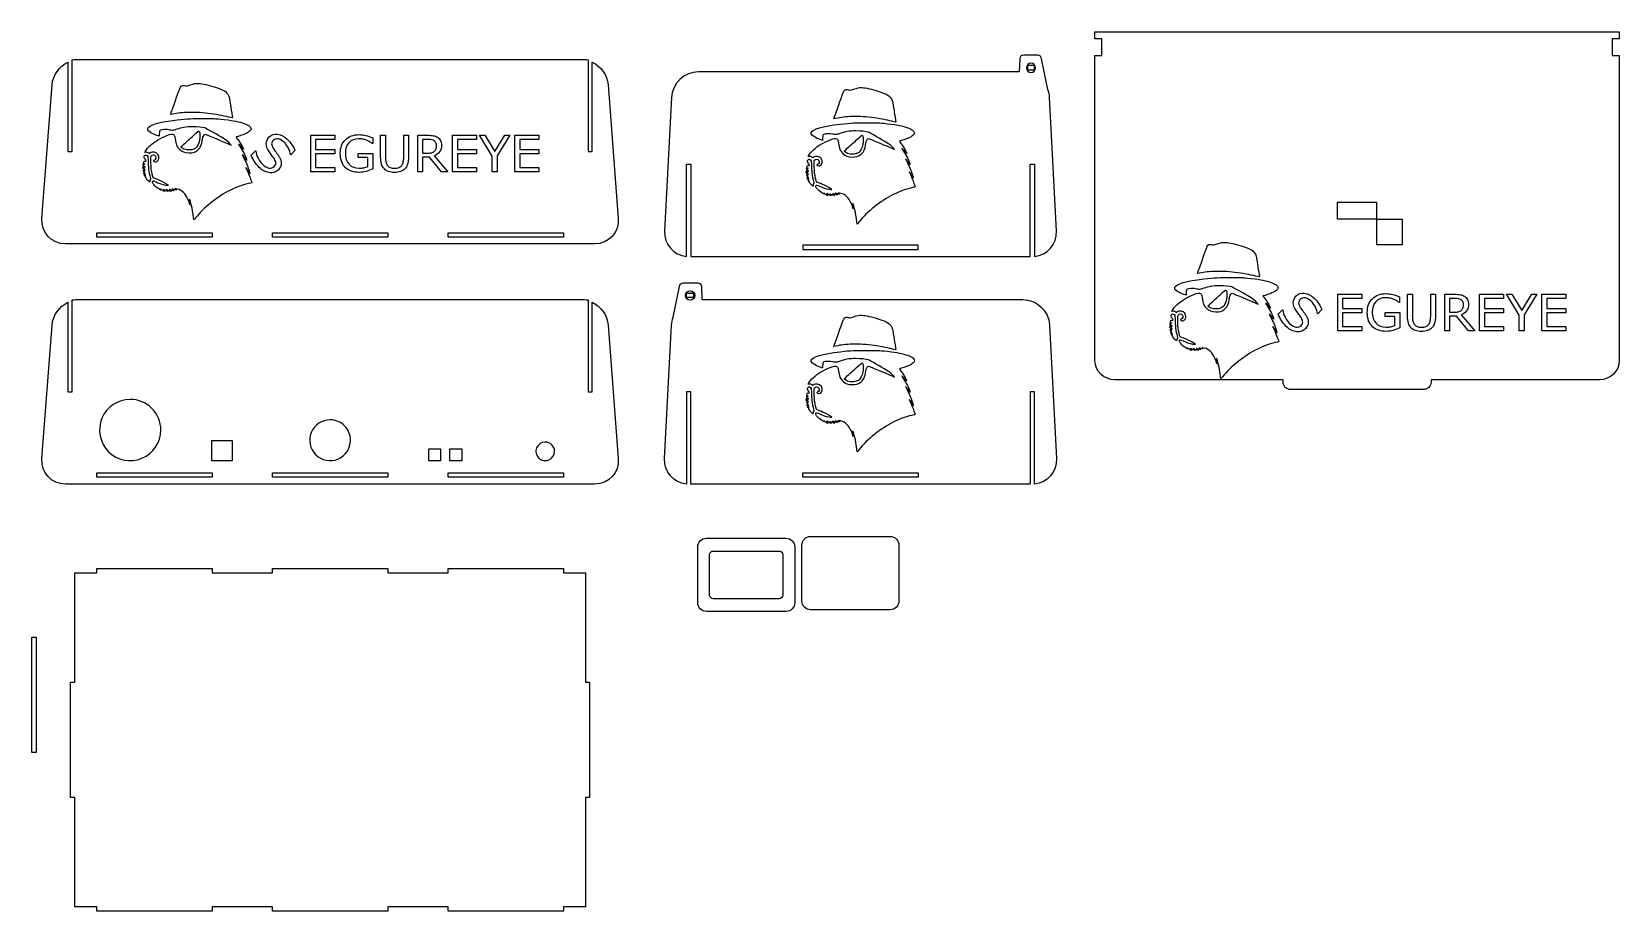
# Model space of a CAD drawing. Header units: millimetres. Extents: x 12 to 943, y 82 to 597.
import ezdxf

# ---------------------------------------------------------------- set-up
doc = ezdxf.new("R2010")
doc.units = ezdxf.units.MM
doc.layers.add('Capa_1', color=7, linetype='CONTINUOUS')

msp = doc.modelspace()

# ---------------------------------------------------------------- linework, layer by layer
at = {"layer": 'Capa_1', "color": 7}
for points in [[(635.643296, 404.083992), (635.643296, 413.364831), (635.643296, 524.178617), (635.643296, 582.72796), (639.699123, 582.72796), (639.699123, 592.63619), (635.643296, 592.63619), (635.643296, 596.69204), (943.01874, 596.69204), (943.01874, 592.63619), (938.96291, 592.63619), (938.96291, 582.72796), (943.01874, 582.72796), (943.01874, 524.178617)], [(33.59105, 578.93475), (33.59105, 526.467365), (36.09217, 526.467365), (36.09217, 580.28134)], [(40.45155, 580.5435), (61.17742, 580.5435), (313.37999, 580.5435), (334.10591, 580.5435)], [(338.47688, 580.28134), (338.47688, 526.467365), (340.96623, 526.467365), (340.96623, 578.93475)], [(591.561316, 580.8079), (591.289416, 573.20282)], [(602.236706, 582.94956), (593.702976, 582.94956)], [(608.065436, 562.89064), (608.065436, 562.89664), (604.378586, 580.8079)], [(591.289416, 573.20282), (579.186516, 573.20282), (417.27684, 573.20282), (403.18219, 573.20282)], [(18.3329, 487.39704), (24.29964, 565.53735)], [(102.708048, 565.07766), (103.518873, 564.944578), (105.302696, 565.546084)], [(350.25787, 565.53735), (356.22452, 487.39704)], [(491.585063, 562.61062), (492.395893, 562.47754), (494.179723, 563.07905)], [(387.39695, 558.19667), (383.33905, 480.056361)], [(613.124316, 480.056361), (609.066696, 558.19667)], [(94.835583, 548.39382), (93.720011, 548.139403), (93.790246, 548.419652)], [(483.712623, 545.92676), (482.597053, 545.67235), (482.667253, 545.95259)], [(113.572056, 536.416452), (113.95257, 536.673997), (114.627734, 536.429638)], [(128.752439, 530.525261), (129.336847, 530.252737), (128.773229, 530.903332)], [(212.230459, 534.523914), (212.230459, 531.159731), (211.972777, 531.159731)], [(216.883055, 523.300425), (216.883055, 536.055692), (219.717559, 536.055692), (219.717559, 523.157269)], [(230.411368, 523.08569), (230.411368, 536.055692), (233.245872, 536.055692), (233.245872, 523.300425)], [(256.294111, 514.739651), (252.614982, 514.739651), (245.485775, 523.214531), (241.491701, 523.214531), (241.491701, 514.739651), (238.657197, 514.739651), (238.657197, 536.055692), (244.626832, 536.055692)], [(244.827254, 533.622027), (241.491701, 533.622027), (241.491701, 525.576617), (244.354836, 525.576617)], [(502.449193, 533.949369), (502.829703, 534.206914), (503.504873, 533.962555)], [(79.172428, 526.125355), (78.58732, 526.064967), (78.879134, 526.571303)], [(79.220725, 520.919351), (79.45768, 521.085318), (78.97986, 521.783246)], [(81.506708, 525.498328), (81.290274, 525.281894), (80.927125, 525.600746)], [(100.121678, 528.907169), (99.778281, 529.261463), (100.672405, 530.061579)], [(136.402879, 523.942406), (135.709998, 524.69914), (136.805246, 522.482918)], [(141.014022, 524.347752), (143.618388, 527.033034), (143.769977, 526.886013)], [(166.656564, 527.214776), (164.199217, 524.681081), (164.047629, 524.828102)], [(209.438902, 517.745945), (209.438902, 522.971166), (203.726948, 522.971166), (203.726948, 525.462093), (212.244775, 525.462093), (212.244775, 516.314377)], [(248.277331, 524.059157), (256.294111, 514.739651)], [(468.04952, 523.658261), (467.46441, 523.597871), (467.75622, 524.104208)], [(470.3838, 523.031234), (470.16737, 522.8148), (469.80422, 523.133652)], [(488.998723, 526.440087), (488.655323, 526.794381), (489.549453, 527.594498)], [(517.629593, 528.058171), (518.214003, 527.785647), (517.650383, 528.436242)], [(525.280053, 521.475282), (524.587163, 522.232017), (525.682413, 520.015793)], [(943.01874, 524.178617), (943.01874, 413.364831), (943.01874, 404.083992)], [(77.6284, 516.900073), (77.380127, 516.591134), (77.452397, 516.892841)], [(396.28852, 465.105909), (396.28852, 519.126686), (398.79784, 519.126686), (398.79784, 465.050379), (422.89307, 465.050379), (573.570296, 465.050379), (597.655926, 465.050379), (597.655926, 519.126686), (600.174796, 519.126686), (600.174796, 465.105909)], [(466.50545, 514.432975), (466.25717, 514.124036), (466.32947, 514.425743)], [(468.0978, 518.452253), (468.33476, 518.618221), (467.85694, 519.316149)], [(88.307048, 504.319266), (87.798227, 504.756957), (87.961951, 504.365108), (88.12568, 503.973254), (87.497783, 504.327209)], [(89.968697, 503.536565), (90.171909, 503.130889), (89.493889, 503.506234)], [(90.081285, 504.190147), (89.616936, 504.559318), (89.691213, 504.250776)], [(91.735971, 504.056565), (91.342484, 504.323593), (91.538668, 503.987204)], [(92.002288, 506.808183), (92.599732, 506.809001), (92.167292, 507.059251)], [(93.95111, 503.457823), (94.329496, 503.22164), (93.793192, 503.294674)], [(480.879393, 504.341067), (481.476843, 504.341884), (481.044403, 504.592135)], [(105.040783, 498.212376), (104.875408, 498.644816), (104.922365, 498.26643)], [(105.025796, 496.644775), (105.082269, 495.40151), (104.886522, 496.050172)], [(477.184153, 501.852147), (476.675333, 502.289838), (476.839053, 501.897989), (477.002783, 501.506135), (476.374883, 501.86009)], [(478.845803, 501.069445), (479.049013, 500.663768), (478.370993, 501.039114)], [(478.958363, 501.723027), (478.494013, 502.092199), (478.568313, 501.783656)], [(480.613053, 501.589451), (480.219563, 501.856479), (480.415743, 501.52009)], [(482.828193, 500.990711), (483.206573, 500.754529), (482.670273, 500.827559)], [(493.917833, 495.745257), (493.752463, 496.177698), (493.799463, 495.799312)], [(493.902903, 494.177655), (493.959403, 492.934388), (493.763653, 493.583051)], [(107.356774, 486.711702), (107.356791, 486.711894)], [(496.233883, 484.244534), (496.233843, 484.244762)], [(342.36426, 472.391058), (305.12159, 472.391058), (69.43579, 472.391058), (32.1932, 472.391058)], [(704.760048, 471.94456), (705.570873, 471.811478), (707.354696, 472.412984)], [(388.39796, 429.540639), (388.39796, 429.546339), (392.08481, 447.4576)], [(394.22669, 449.599262), (402.76042, 449.599262)], [(404.90208, 447.4576), (405.17398, 439.852817)], [(696.887583, 455.26072), (695.772011, 455.006303), (695.842246, 455.286552)], [(33.59105, 438.244068), (33.59105, 385.776687), (36.09217, 385.776687), (36.09217, 439.59066)], [(40.45155, 439.852817), (61.17742, 439.852817), (313.37999, 439.852817), (334.10591, 439.852817)], [(338.47688, 439.59066), (338.47688, 385.776687), (340.96623, 385.776687), (340.96623, 438.244068)], [(405.17398, 439.852817), (417.27688, 439.852817), (579.186557, 439.852817), (593.281204, 439.852817)], [(715.624056, 443.283352), (716.00457, 443.540897), (716.679734, 443.296538)], [(730.804439, 437.392161), (731.388847, 437.119637), (730.825229, 437.770232)], [(814.282459, 441.390814), (814.282459, 438.026631), (814.024777, 438.026631)], [(818.935055, 430.167325), (818.935055, 442.922592), (821.769559, 442.922592), (821.769559, 430.024169)], [(832.463368, 429.95259), (832.463368, 442.922592), (835.297872, 442.922592), (835.297872, 430.167325)], [(858.346111, 421.606551), (854.666982, 421.606551), (847.537775, 430.081431), (843.543701, 430.081431), (843.543701, 421.606551), (840.709197, 421.606551), (840.709197, 442.922592), (846.678832, 442.922592)], [(846.879254, 440.488927), (843.543701, 440.488927), (843.543701, 432.443517), (846.406836, 432.443517)], [(491.585118, 429.260461), (492.395948, 429.127378), (494.179778, 429.728885)], [(681.224428, 432.992255), (680.63932, 432.931867), (680.931134, 433.438203)], [(681.272725, 427.786251), (681.50968, 427.952218), (681.03186, 428.650146)], [(683.558708, 432.365228), (683.342274, 432.148794), (682.979125, 432.467646)], [(702.173678, 435.774069), (701.830281, 436.128363), (702.724405, 436.928479)], [(738.454879, 430.809306), (737.761998, 431.56604), (738.857246, 429.349818)], [(743.066022, 431.214652), (745.670388, 433.899934), (745.821977, 433.752913)], [(768.708564, 434.081676), (766.251217, 431.547981), (766.099629, 431.695002)], [(811.490902, 424.612845), (811.490902, 429.838066), (805.778948, 429.838066), (805.778948, 432.328993), (814.296775, 432.328993), (814.296775, 423.181277)], [(850.329331, 430.926057), (858.346111, 421.606551)], [(18.3329, 346.706362), (24.29964, 424.846669)], [(350.25787, 424.846669), (356.22452, 346.706362)], [(383.33908, 346.706362), (387.3967, 424.846669)], [(609.066447, 424.846669), (613.124343, 346.706362)], [(679.6804, 423.766973), (679.432127, 423.458034), (679.504397, 423.759741)], [(483.712678, 412.576601), (482.597108, 412.322184), (482.667308, 412.602433)], [(690.359048, 411.186166), (689.850227, 411.623857), (690.013951, 411.232008), (690.17768, 410.840154), (689.549783, 411.194109)], [(692.020697, 410.403465), (692.223909, 409.997789), (691.545889, 410.373134)], [(692.133285, 411.057047), (691.668936, 411.426218), (691.743213, 411.117676)], [(693.787971, 410.923465), (693.394484, 411.190493), (693.590668, 410.854104)], [(694.054288, 413.675083), (694.651732, 413.675901), (694.219292, 413.926151)], [(696.00311, 410.324723), (696.381496, 410.08854), (695.845192, 410.161574)], [(502.449238, 400.599209), (502.829748, 400.856753), (503.504918, 400.612394)], [(707.092783, 405.079276), (706.927408, 405.511716), (706.974365, 405.13333)], [(707.077796, 403.511675), (707.134269, 402.26841), (706.938522, 402.917072)], [(488.998778, 393.089926), (488.655388, 393.444221), (489.549508, 394.244338)], [(517.629635, 394.70801), (518.214045, 394.435486), (517.650425, 395.086082)], [(745.93118, 391.613502), (745.93118, 392.806031), (647.227181, 392.806031)], [(709.408774, 393.578602), (709.408791, 393.578794)], [(931.4348, 392.806031), (832.7308, 392.806031), (832.7308, 391.613502)], [(600.174874, 331.75591), (600.174874, 385.776687), (597.665559, 385.776687), (597.665559, 331.70038), (573.570326, 331.70038), (422.8931, 331.70038), (398.80747, 331.70038), (398.80747, 385.776687), (396.2886, 385.776687), (396.2886, 331.75591)], [(468.04956, 390.308101), (467.46445, 390.247711), (467.75626, 390.754048)], [(468.09775, 385.102093), (468.33471, 385.26806), (467.85689, 385.965989)], [(470.38384, 389.681074), (470.16741, 389.464639), (469.80426, 389.783491)], [(525.280095, 388.125149), (524.587213, 388.881884), (525.682462, 386.66566)], [(828.2002, 387.082733), (750.46179, 387.082733)], [(466.5054, 381.082814), (466.25712, 380.773875), (466.32942, 381.075582)], [(477.184195, 368.501986), (476.675375, 368.939677), (476.839095, 368.547828), (477.002825, 368.155974), (476.374925, 368.50993)], [(478.845845, 367.719284), (479.049055, 367.313607), (478.371035, 367.688953)], [(478.958405, 368.372867), (478.494055, 368.742038), (478.568355, 368.433496)], [(480.613098, 368.23929), (480.219605, 368.506318), (480.415788, 368.169929)], [(480.879438, 370.990906), (481.476888, 370.991724), (481.044448, 371.241975)], [(482.828238, 367.640551), (483.206618, 367.404368), (482.670318, 367.477398)], [(493.917888, 362.395096), (493.752518, 362.827537), (493.799518, 362.449151)], [(493.902948, 360.827494), (493.959448, 359.584227), (493.763698, 360.23289)], [(496.233928, 350.894401), (496.233898, 350.894601)], [(342.36426, 331.70038), (305.12159, 331.70038), (69.43579, 331.70038), (32.1932, 331.70038)], [(407.85363, 300.01591), (454.54511, 300.01591)], [(468.91765, 301.0474), (515.609129, 301.0474)], [(402.75284, 262.223644), (402.75284, 294.915121)], [(409.74926, 266.757218), (409.74926, 290.381561)], [(411.88721, 292.51951), (450.511552, 292.51951)], [(452.649502, 290.381561), (452.649502, 266.757218)], [(459.645899, 294.915121), (459.645899, 262.223644)], [(463.81686, 263.255135), (463.81686, 295.946611)], [(520.709919, 295.946611), (520.709919, 263.255134)], [(450.511552, 264.619268), (411.88721, 264.619268)], [(454.54511, 257.122855), (407.85363, 257.122855)], [(515.609129, 258.154345), (468.91765, 258.154345)]]:
    msp.add_lwpolyline(points, dxfattribs=at)
for points in [[(40.45155, 580.5435)], [(598.146976, 578.28408)], [(600.180689, 576.86069), (596.090246, 576.86069), (596.090246, 574.360288), (600.180689, 574.360288)], [(128.870747, 546.441521)], [(517.747793, 543.97445)], [(189.969585, 514.739651), (175.925907, 514.739651), (175.925907, 536.055692), (189.969585, 536.055692), (189.969585, 533.536133), (178.760411, 533.536133), (178.760411, 527.695338), (189.969585, 527.695338), (189.969585, 525.175779), (178.760411, 525.175779), (178.760411, 517.259209), (189.969585, 517.259209)], [(273.086395, 514.739651), (259.042718, 514.739651), (259.042718, 536.055692), (273.086395, 536.055692), (273.086395, 533.536133), (261.877221, 533.536133), (261.877221, 527.695338), (273.086395, 527.695338), (273.086395, 525.175779), (261.877221, 525.175779), (261.877221, 517.259209), (273.086395, 517.259209)], [(292.670244, 536.055692), (285.168826, 524.087788), (285.168826, 514.739651), (282.334326, 514.739651), (282.334326, 523.78716), (274.804277, 536.055692), (277.939413, 536.055692), (283.765894, 526.521453), (289.649636, 536.055692)], [(309.662941, 514.739651), (295.619263, 514.739651), (295.619263, 536.055692), (309.662941, 536.055692), (309.662941, 533.536133), (298.453767, 533.536133), (298.453767, 527.695338), (309.662941, 527.695338), (309.662941, 525.175779), (298.453767, 525.175779), (298.453767, 517.259209), (309.662941, 517.259209)], [(102.513633, 527.674838)], [(249.665949, 530.057424)], [(491.390683, 525.207752)], [(156.94127, 515.897695)], [(80.597449, 509.419797)], [(469.47453, 506.952686)], [(800.88085, 486.837551), (815.781175, 486.837551), (815.781175, 471.937226), (800.88085, 471.937226)], [(50.4659, 478.952558), (118.06112, 478.952558), (118.06112, 476.446928), (50.4659, 476.446928)], [(153.48113, 478.942558), (221.07633, 478.942558), (221.07633, 476.446458), (153.48113, 476.446458)], [(256.49636, 478.942558), (324.09139, 478.942558), (324.09139, 476.446458), (256.49636, 476.446458)], [(532.029426, 471.632169), (464.43422, 471.632169), (464.43422, 469.106249), (532.029426, 469.106249)], [(730.922747, 453.308421)], [(40.45155, 439.852817)], [(396.28271, 443.510697), (400.373153, 443.510697), (400.373153, 441.010295), (396.28271, 441.010295)], [(398.31642, 444.934084)], [(792.021585, 421.606551), (777.977907, 421.606551), (777.977907, 442.922592), (792.021585, 442.922592), (792.021585, 440.403033), (780.812411, 440.403033), (780.812411, 434.562238), (792.021585, 434.562238), (792.021585, 432.042679), (780.812411, 432.042679), (780.812411, 424.126109), (792.021585, 424.126109)], [(875.138395, 421.606551), (861.094718, 421.606551), (861.094718, 442.922592), (875.138395, 442.922592), (875.138395, 440.403033), (863.929221, 440.403033), (863.929221, 434.562238), (875.138395, 434.562238), (875.138395, 432.042679), (863.929221, 432.042679), (863.929221, 424.126109), (875.138395, 424.126109)], [(894.722244, 442.922592), (887.220826, 430.954688), (887.220826, 421.606551), (884.386326, 421.606551), (884.386326, 430.65406), (876.856277, 442.922592), (879.991413, 442.922592), (885.817894, 433.388353), (891.701636, 442.922592)], [(911.714941, 421.606551), (897.671263, 421.606551), (897.671263, 442.922592), (911.714941, 442.922592), (911.714941, 440.403033), (900.505767, 440.403033), (900.505767, 434.562238), (911.714941, 434.562238), (911.714941, 432.042679), (900.505767, 432.042679), (900.505767, 424.126109), (911.714941, 424.126109)], [(704.565633, 434.541738)], [(851.717949, 436.924324)], [(758.99327, 422.764595)], [(517.747853, 410.624299)], [(682.649449, 416.286697)], [(491.390738, 391.857592)], [(70.07719, 381.361608)], [(469.47448, 373.602525)], [(187.27872, 369.366435)], [(117.99174, 357.301185), (129.916073, 357.301185), (129.916073, 345.376852), (117.99174, 345.376852)], [(313.37647, 356.361623)], [(245.06034, 352.312728), (251.960352, 352.312728), (251.960352, 345.412716), (245.06034, 345.412716)], [(257.52836, 352.312728), (264.428372, 352.312728), (264.428372, 345.412716), (257.52836, 345.412716)], [(50.4659, 338.26188), (118.06112, 338.26188), (118.06112, 335.75625), (50.4659, 335.75625)], [(153.48113, 338.25188), (221.07633, 338.25188), (221.07633, 335.75578), (153.48113, 335.75578)], [(256.49636, 338.25188), (324.09139, 338.25188), (324.09139, 335.75578), (256.49636, 335.75578)], [(464.43397, 338.28217), (532.029177, 338.28217), (532.029177, 335.75625), (464.43397, 335.75625)], [(407.85363, 300.01591)], [(468.91765, 301.0474)], [(411.88721, 292.51951)], [(37.6466, 279.81917), (50.4659, 279.81917), (50.4659, 282.31787), (118.06112, 282.31787), (118.06112, 279.81917), (153.48113, 279.81917), (153.48113, 282.31787), (221.07633, 282.31787), (221.07633, 279.81917), (256.49636, 279.81917), (256.49636, 282.31787), (324.09139, 282.31787), (324.09139, 279.81917), (336.91067, 279.81917), (336.91067, 215.72961), (339.41398, 215.72961), (339.41398, 148.13428), (336.91067, 148.13428), (336.91067, 84.04459), (324.09139, 84.04459), (324.09139, 81.5322), (256.49636, 81.5322), (256.49636, 84.04459), (221.07633, 84.04459), (221.07433, 81.54389), (153.47913, 81.54389), (153.48113, 84.04459), (118.06112, 84.04459), (118.06112, 81.54389), (50.4659, 81.54389), (50.4659, 84.04459), (37.6466, 84.04459), (37.6466, 148.13428), (35.14622, 148.13428), (35.14622, 215.72961), (37.6466, 215.72961)], [(12.35993, 174.53275), (12.35993, 242.117795), (14.859625, 242.117795), (14.859625, 174.53275)]]:
    msp.add_lwpolyline(points, close=True, dxfattribs=at)
at = {"layer": 'Capa_1', "color": 2}
msp.add_lwpolyline([(777.88087, 496.837539), (800.781177, 496.837539), (800.781177, 486.937233), (777.88087, 486.937233)], close=True, dxfattribs=at)
at = {"layer": 'Capa_1', "color": 7}
for points in [[(24.29964, 565.53735), (24.7451, 571.37192), (28.50816, 576.45576), (33.59105, 578.93475)], [(36.09217, 580.28134), (37.00853, 580.45279), (39.50064, 580.5435), (40.45155, 580.5435)], [(334.10591, 580.5435), (335.05678, 580.5435), (337.56071, 580.453), (338.47688, 580.28134)], [(340.96623, 578.93475), (346.04912, 576.45561), (349.8123, 571.37192), (350.25787, 565.53735)], [(593.702976, 582.94956), (592.524916, 582.94956), (591.603226, 581.98469), (591.561316, 580.8079)], [(598.146976, 578.28408), (596.653646, 578.28408), (595.443026, 577.07347), (595.443026, 575.58015)], [(600.850766, 575.58015), (600.850766, 577.07347), (599.640106, 578.28408), (598.146976, 578.28408)], [(604.378586, 580.8079), (604.140876, 581.96157), (603.414816, 582.94956), (602.236706, 582.94956)], [(403.18219, 573.20282), (394.92868, 573.20282), (387.8255, 566.45005), (387.39695, 558.19667)], [(595.443026, 575.58015), (595.443026, 574.08693), (596.653646, 572.87631), (598.146976, 572.87631)], [(598.146976, 572.87631), (599.640106, 572.87631), (600.850766, 574.08693), (600.850766, 575.58015)], [(95.79289, 554.105417), (98.083384, 560.59035), (99.234541, 563.753613), (99.482998, 564.245479)], [(99.482998, 564.245479), (99.885785, 565.042876), (100.62106, 565.431095), (101.455597, 565.286997)], [(101.455597, 565.286997), (101.698488, 565.245057), (102.262091, 565.150855), (102.708048, 565.07766)], [(105.302696, 565.546084), (107.638533, 566.333731), (108.468857, 566.486096), (110.167661, 566.438809)], [(110.167661, 566.438809), (112.247237, 566.380923), (116.011004, 565.531726), (120.113809, 564.194715)], [(120.113809, 564.194715), (124.780359, 562.673993), (126.750392, 561.445937), (127.714183, 559.456878)], [(127.714183, 559.456878), (128.063157, 558.736666), (128.154951, 558.35004), (128.535547, 555.997348)], [(484.669903, 551.63837), (486.960403, 558.12331), (488.111553, 561.28657), (488.360013, 561.77844)], [(488.360013, 561.77844), (488.762803, 562.57584), (489.498073, 562.96406), (490.332613, 562.81996)], [(490.332613, 562.81996), (490.575503, 562.77806), (491.139113, 562.68382), (491.585063, 562.61062)], [(494.179723, 563.07905), (496.515563, 563.86669), (497.345883, 564.01906), (499.044693, 563.97178)], [(499.044693, 563.97178), (501.124263, 563.91388), (504.888043, 563.06469), (508.990853, 561.72768)], [(508.990853, 561.72768), (513.657403, 560.20695), (515.627443, 558.97889), (516.591233, 556.98983)], [(609.066696, 558.19667), (608.981796, 559.83409), (608.632716, 561.41218), (608.065436, 562.89064)], [(93.790246, 548.419652), (93.828859, 548.573788), (94.097669, 549.356671), (94.387559, 550.15939)], [(94.387559, 550.15939), (94.677452, 550.962109), (95.309852, 552.737821), (95.79289, 554.105417)], [(104.70866, 549.477378), (100.700472, 549.393952), (97.848545, 549.080957), (94.835583, 548.39382)], [(117.356998, 548.691254), (112.835347, 549.317584), (108.870578, 549.564004), (104.70866, 549.477378)], [(128.535547, 555.997348), (128.77121, 554.540561), (129.043023, 552.789173), (129.139577, 552.105375)], [(129.139577, 552.105375), (129.305683, 550.929006), (129.891207, 547.097394), (130.002785, 546.456611)], [(483.264573, 547.69233), (483.554463, 548.49505), (484.186863, 550.27077), (484.669903, 551.63837)], [(516.591233, 556.98983), (516.940203, 556.26962), (517.032003, 555.883), (517.412593, 553.5303)], [(517.412593, 553.5303), (517.648263, 552.07351), (517.920073, 550.32212), (518.016623, 549.63832)], [(518.016623, 549.63832), (518.182733, 548.46195), (518.768263, 544.63034), (518.879833, 543.98955)], [(83.952975, 536.694247), (81.385135, 537.760644), (80.071144, 539.049481), (80.433231, 540.146612)], [(80.433231, 540.146612), (81.089178, 542.134148), (87.006304, 543.83949), (97.518751, 545.070739)], [(106.605438, 541.076815), (102.926693, 541.074363), (99.990495, 540.592197), (97.42344, 539.569485)], [(97.518751, 545.070739), (103.847225, 545.811948), (106.378919, 545.939942), (113.627189, 545.885129)], [(113.76571, 540.377463), (112.963041, 540.714371), (109.233081, 541.078678), (106.605438, 541.076815)], [(113.627189, 545.885129), (116.867798, 545.86062), (119.762453, 545.818787), (120.059755, 545.792161)], [(124.278317, 534.49028), (122.115243, 535.822817), (114.629622, 540.014853), (113.76571, 540.377463)], [(128.870747, 546.441521), (126.202231, 547.20636), (121.636814, 548.098422), (117.356998, 548.691254)], [(120.059755, 545.792161), (120.35706, 545.765536), (121.062478, 545.713032), (121.627355, 545.675487)], [(121.627355, 545.675487), (123.099935, 545.577612), (127.217657, 545.11602), (129.303191, 544.815037)], [(130.002785, 546.456611), (130.065032, 546.099136), (130.06531, 546.099139), (128.870747, 546.441521)], [(129.303191, 544.815037), (132.906736, 544.294976), (136.875702, 543.214245), (138.735505, 542.24667)], [(138.735505, 542.24667), (140.284058, 541.441022), (141.089943, 540.4594), (140.924932, 539.579802)], [(469.31033, 537.679538), (469.96628, 539.667068), (475.883413, 541.372418), (486.395873, 542.60367)], [(482.667253, 545.95259), (482.705853, 546.10673), (482.974683, 546.88961), (483.264573, 547.69233)], [(493.585713, 547.01032), (489.577523, 546.92692), (486.725593, 546.6139), (483.712623, 545.92676)], [(486.395873, 542.60367), (492.724353, 543.34488), (495.256053, 543.47287), (502.504333, 543.41806)], [(506.234063, 546.2242), (501.712413, 546.85053), (497.747633, 547.09695), (493.585713, 547.01032)], [(502.504333, 543.41806), (505.744943, 543.39356), (508.639603, 543.35176), (508.936903, 543.32506)], [(517.747823, 543.97446), (515.079313, 544.7393), (510.513883, 545.63136), (506.234063, 546.2242)], [(508.936903, 543.32506), (509.234213, 543.29846), (509.939633, 543.24596), (510.504503, 543.20839)], [(510.504503, 543.20839), (511.977093, 543.11049), (516.094813, 542.64892), (518.180353, 542.347938)], [(518.879833, 543.98955), (518.942133, 543.63208), (518.942333, 543.63208), (517.747793, 543.97445)], [(518.180353, 542.347938), (521.783903, 541.827868), (525.752873, 540.747138), (527.612673, 539.779568)], [(78.879134, 526.571303), (80.12839, 528.738938), (82.897615, 531.280422), (86.14021, 533.235234)], [(87.107348, 535.564305), (86.981109, 535.564305), (84.745295, 536.365205), (83.952975, 536.694247)], [(86.14021, 533.235234), (87.516506, 534.064941), (90.10719, 535.344058), (91.572684, 535.917446)], [(87.140159, 536.921052), (87.140159, 536.17484), (87.125408, 535.564305), (87.107348, 535.564305)], [(87.780273, 539.07347), (87.248844, 538.798654), (87.140159, 538.433201), (87.140159, 536.921052)], [(93.265298, 539.125224), (91.220592, 539.55878), (88.67226, 539.534733), (87.780273, 539.07347)], [(91.572684, 535.917446), (93.780489, 536.781276), (94.820767, 536.926209), (95.448614, 536.457452)], [(95.40927, 539.005082), (94.538183, 538.879137), (94.385556, 538.887689), (93.265298, 539.125224)], [(97.42344, 539.569485), (96.769086, 539.30879), (95.979434, 539.087518), (95.40927, 539.005082)], [(95.448614, 536.457452), (96.01846, 536.031999), (96.119125, 535.768563), (96.392261, 533.987935)], [(96.392261, 533.987935), (96.880239, 530.806717), (97.515258, 529.270416), (98.913904, 527.887317)], [(100.672405, 530.061579), (103.238561, 532.357937), (105.242667, 534.176401), (106.97539, 535.780719)], [(106.97539, 535.780719), (109.512441, 538.129758), (110.055552, 538.586334), (110.232139, 538.518571)], [(110.665392, 533.077958), (110.182992, 530.839867), (109.495704, 529.397611), (108.557443, 528.654495)], [(109.172276, 527.008385), (111.004596, 528.252688), (111.90158, 530.085049), (112.540301, 533.888595)], [(110.232139, 538.518571), (110.31319, 538.487476), (110.489953, 538.284411), (110.62494, 538.067335)], [(110.62494, 538.067335), (110.855443, 537.696664), (110.870165, 537.560803), (110.866916, 535.834773)], [(110.866916, 535.834773), (110.864465, 534.470246), (110.812445, 533.760223), (110.665392, 533.077958)], [(112.540301, 533.888595), (112.811268, 535.502196), (113.036471, 536.053954), (113.572056, 536.416452)], [(114.627734, 536.429638), (114.999075, 536.295239), (115.911023, 535.928847), (116.654281, 535.615429)], [(116.654281, 535.615429), (117.397539, 535.302012), (119.025834, 534.623767), (120.272712, 534.108221)], [(120.272712, 534.108221), (123.551689, 532.752462), (128.07381, 530.841722), (128.752439, 530.525261)], [(128.773229, 530.903332), (127.582461, 532.277854), (126.610036, 533.05385), (124.278317, 534.49028)], [(132.506318, 535.181388), (132.290574, 535.140936), (132.114057, 535.079657), (132.114057, 535.045256)], [(132.114057, 535.045256), (132.114057, 535.010852), (132.522802, 534.444638), (133.022376, 533.786991)], [(137.390067, 536.838003), (136.328268, 536.377128), (133.170536, 535.305996), (132.506318, 535.181388)], [(133.022376, 533.786991), (134.295171, 532.111461), (135.364607, 530.432091), (136.124569, 528.915517)], [(133.710574, 530.71724), (133.410416, 530.93097), (133.437952, 530.865993), (133.973022, 530.097937)], [(136.537903, 527.942524), (136.233639, 528.359322), (134.149425, 530.404747), (133.710574, 530.71724)], [(140.239924, 538.601747), (139.527216, 537.900689), (138.796526, 537.448473), (137.390067, 536.838003)], [(140.924932, 539.579802), (140.876443, 539.321335), (140.665982, 539.020838), (140.239924, 538.601747)], [(151.519337, 526.556535), (150.384114, 528.245907), (149.823565, 529.791175), (149.83769, 531.192339)], [(149.83769, 531.192339), (149.866033, 532.59372), (150.450785, 533.882718), (151.591945, 535.059334)], [(151.591945, 535.059334), (152.901129, 536.409194), (154.542541, 536.960547), (156.516181, 536.713392)], [(153.008507, 531.016834), (152.983942, 530.298207), (153.310366, 529.414274), (153.987776, 528.365036)], [(154.02199, 533.101757), (153.370898, 532.430436), (153.033071, 531.735462), (153.008507, 531.016834)], [(156.846705, 533.934333), (155.691664, 534.130006), (154.750092, 533.852481), (154.02199, 533.101757)], [(156.516181, 536.713392), (158.496822, 536.473457), (160.364191, 535.502869), (162.118286, 533.80163)], [(160.311708, 531.960587), (159.163966, 533.073744), (158.008965, 533.731659), (156.846705, 533.934333)], [(162.871888, 528.468935), (162.211784, 529.781561), (161.35839, 530.945444), (160.311708, 531.960587)], [(162.118286, 533.80163), (163.251591, 532.702475), (164.186041, 531.586056), (164.921635, 530.452372)], [(193.247873, 525.419145), (193.247873, 528.826276), (194.240427, 531.512851), (196.225534, 533.47887)], [(198.272675, 531.718042), (196.888827, 530.191037), (196.196902, 528.120036), (196.196902, 525.505038)], [(196.225534, 533.47887), (198.220184, 535.454433), (200.954478, 536.442215), (204.428416, 536.442215)], [(203.941683, 534.022866), (201.555737, 534.022866), (199.666068, 533.254591), (198.272675, 531.718042)], [(206.776186, 533.722237), (205.945877, 533.922656), (205.001043, 534.022866), (203.941683, 534.022866)], [(204.428416, 536.442215), (205.640476, 536.442215), (206.876396, 536.294286), (208.136175, 535.998429)], [(209.023747, 532.992138), (208.365226, 533.287995), (207.616039, 533.531361), (206.776186, 533.722237)], [(208.136175, 535.998429), (209.405499, 535.712116), (210.77026, 535.220611), (212.230459, 534.523914)], [(210.684366, 532.061618), (210.121283, 532.433826), (209.567743, 532.743999), (209.023747, 532.992138)], [(211.972777, 531.159731), (211.676919, 531.388782), (211.247449, 531.689411), (210.684366, 532.061618)], [(244.626832, 536.055692), (245.915243, 536.055692), (246.98892, 535.969798), (247.847861, 535.79801)], [(246.817132, 533.450239), (246.254049, 533.564764), (245.590756, 533.622027), (244.827254, 533.622027)], [(248.277331, 532.877612), (247.866949, 533.154382), (247.380216, 533.345257), (246.817132, 533.450239)], [(247.847861, 535.79801), (248.706803, 535.635765), (249.479848, 535.339908), (250.166998, 534.910438)], [(249.336691, 531.675095), (249.126727, 532.152285), (248.773607, 532.553123), (248.277331, 532.877612)], [(249.665949, 530.057424), (249.665949, 530.668226), (249.556197, 531.20745), (249.336691, 531.675095)], [(250.166998, 534.910438), (250.940046, 534.423705), (251.541304, 533.808131), (251.970773, 533.063716)], [(251.970773, 533.063716), (252.409788, 532.328845), (252.629295, 531.393554), (252.629295, 530.257843)], [(467.75622, 524.104208), (469.00548, 526.271845), (471.774713, 528.813333), (475.017313, 530.768147)], [(472.830083, 534.227168), (470.26224, 535.293566), (468.94824, 536.582405), (469.31033, 537.679538)], [(475.984463, 533.097224), (475.858223, 533.097224), (473.622403, 533.898126), (472.830083, 534.227168)], [(475.017313, 530.768147), (476.393603, 531.597855), (478.984293, 532.876973), (480.449793, 533.450363)], [(476.017263, 534.453974), (476.017263, 533.70776), (476.002463, 533.097224), (475.984463, 533.097224)], [(476.657373, 536.606394), (476.125943, 536.331578), (476.017263, 535.966124), (476.017263, 534.453974)], [(482.142403, 536.658144), (480.097703, 537.0917), (477.549363, 537.067654), (476.657373, 536.606394)], [(480.449793, 533.450363), (482.657603, 534.314193), (483.697873, 534.459126), (484.325723, 533.990369)], [(484.286383, 536.538002), (483.415293, 536.412057), (483.262663, 536.420609), (482.142403, 536.658144)], [(486.300553, 537.102406), (485.646203, 536.841711), (484.856543, 536.620438), (484.286383, 536.538002)], [(484.325723, 533.990369), (484.895573, 533.564915), (484.996233, 533.301479), (485.269373, 531.520849)], [(485.269373, 531.520849), (485.757353, 528.339627), (486.392373, 526.803324), (487.791023, 525.420224)], [(495.482563, 538.609738), (491.803813, 538.607738), (488.867613, 538.125119), (486.300553, 537.102406)], [(489.549453, 527.594498), (492.115613, 529.890858), (494.119723, 531.709325), (495.852443, 533.313645)], [(502.642843, 537.910384), (501.840173, 538.247292), (498.110213, 538.611598), (495.482563, 538.609738)], [(495.852443, 533.313645), (498.389503, 535.662687), (498.932613, 536.119263), (499.109193, 536.0515)], [(499.542453, 530.61088), (499.060053, 528.372787), (498.372763, 526.930529), (497.434503, 526.187413)], [(498.049403, 524.541291), (499.881723, 525.785596), (500.778713, 527.617959), (501.417433, 531.421509)], [(499.109193, 536.0515), (499.190293, 536.0204), (499.367013, 535.81734), (499.502003, 535.600264)], [(499.502003, 535.600264), (499.732503, 535.229592), (499.747223, 535.093731), (499.743973, 533.367699)], [(499.743973, 533.367699), (499.741973, 532.00317), (499.689473, 531.293147), (499.542453, 530.61088)], [(501.417433, 531.421509), (501.688403, 533.035112), (501.913603, 533.58687), (502.449193, 533.949369)], [(513.155463, 532.023194), (510.992383, 533.355733), (503.506753, 537.547774), (502.642843, 537.910384)], [(503.504873, 533.962555), (503.876213, 533.828156), (504.788163, 533.461763), (505.531413, 533.148345)], [(505.531413, 533.148345), (506.274673, 532.834928), (507.902973, 532.156682), (509.149853, 531.641135)], [(509.149853, 531.641135), (512.428833, 530.285374), (516.950963, 528.374632), (517.629593, 528.058171)], [(517.650383, 528.436242), (516.459613, 529.810766), (515.487183, 530.586763), (513.155463, 532.023194)], [(521.383483, 532.714277), (521.167743, 532.673827), (520.991223, 532.612546), (520.991223, 532.578146)], [(520.991223, 532.578146), (520.991223, 532.543736), (521.399963, 531.977527), (521.899543, 531.319879)], [(526.267243, 534.370894), (525.205433, 533.910019), (522.047703, 532.838886), (521.383483, 532.714277)], [(521.899543, 531.319879), (523.172343, 529.644347), (524.241773, 527.964974), (525.001743, 526.448399)], [(529.117103, 536.13464), (528.404393, 535.433582), (527.673703, 534.981365), (526.267243, 534.370894)], [(527.612673, 539.779568), (529.161233, 538.973918), (529.967123, 537.992296), (529.802103, 537.112697)], [(529.802103, 537.112697), (529.753603, 536.854229), (529.543153, 536.553731), (529.117103, 536.13464)], [(78.97986, 521.783246), (78.222492, 522.889494), (78.088923, 523.650718), (78.555, 524.204616)], [(78.555, 524.204616), (79.076221, 524.824055), (79.92079, 524.550726), (80.340416, 523.626803)], [(80.927125, 525.600746), (80.43435, 526.033406), (79.88189, 526.198577), (79.172428, 526.125355)], [(80.340416, 523.626803), (80.500267, 523.27485), (80.541474, 522.913144), (80.544625, 521.834485)], [(80.544625, 521.834485), (80.55672, 517.693292), (80.965387, 514.367885), (81.810147, 511.536948)], [(82.982503, 526.14809), (82.27465, 526.02154), (81.837413, 525.829034), (81.506708, 525.498328)], [(82.15434, 519.942361), (82.032972, 522.612295), (82.07255, 523.424722), (82.346602, 523.88865)], [(82.346602, 523.88865), (82.892871, 524.813411), (84.379024, 524.737516), (84.978535, 523.754239)], [(86.765357, 523.842596), (86.303796, 525.396843), (84.597428, 526.436807), (82.982503, 526.14809)], [(84.031987, 521.357666), (83.838741, 521.259993), (83.680627, 521.129942), (83.680627, 521.068664)], [(84.978535, 523.754239), (85.492672, 522.910986), (85.090477, 521.892658), (84.031987, 521.357666)], [(84.17931, 520.736663), (84.954611, 520.393708), (85.544577, 520.523689), (86.176699, 521.176723)], [(86.176699, 521.176723), (86.895048, 521.918838), (87.083375, 522.771713), (86.765357, 523.842596)], [(98.913904, 527.887317), (100.429154, 526.38891), (101.947893, 525.819632), (104.491866, 525.796492)], [(102.513633, 527.674838), (101.562002, 527.924149), (100.588179, 528.42586), (100.121678, 528.907169)], [(106.189285, 527.577426), (105.286703, 527.386472), (103.426111, 527.435783), (102.513633, 527.674838)], [(104.491866, 525.796492), (106.630032, 525.777043), (107.808325, 526.082141), (109.172276, 527.008385)], [(108.557443, 528.654495), (108.017421, 528.226787), (106.93788, 527.735798), (106.189285, 527.577426)], [(133.973022, 530.097937), (135.578039, 527.79404), (137.231826, 524.778246), (137.997297, 522.759385)], [(136.124569, 528.915517), (136.482124, 528.201989), (136.668122, 527.764143), (136.537903, 527.942524)], [(137.764309, 522.299945), (137.396605, 522.787093), (136.783961, 523.526204), (136.402879, 523.942406)], [(136.805246, 522.482918), (138.202053, 519.656484), (139.229497, 517.174518), (139.844727, 515.14051)], [(138.459859, 521.441218), (138.445027, 521.426386), (138.132014, 521.812796), (137.764309, 522.299945)], [(137.997297, 522.759385), (138.266556, 522.04924), (138.474708, 521.456067), (138.459859, 521.441218)], [(142.905434, 520.643197), (142.191494, 521.755876), (141.561023, 522.990728), (141.014022, 524.347752)], [(143.769977, 526.886013), (143.927574, 525.416362), (144.362017, 523.979392), (145.073305, 522.575103)], [(145.073305, 522.575103), (145.784593, 521.170814), (146.609439, 520.013605), (147.547844, 519.103477)], [(153.175923, 524.256448), (152.638927, 524.959374), (152.086731, 525.72607), (151.519337, 526.556535)], [(154.594296, 522.187389), (154.192929, 522.856834), (153.720138, 523.54652), (153.175923, 524.256448)], [(153.987776, 528.365036), (154.351747, 527.815915), (154.889614, 527.056111), (155.601377, 526.085624)], [(155.419369, 519.853248), (155.401928, 520.528565), (155.126904, 521.306612), (154.594296, 522.187389)], [(155.601377, 526.085624), (156.313139, 525.115137), (156.891469, 524.267059), (157.336366, 523.54139)], [(157.336366, 523.54139), (158.226594, 522.061613), (158.663341, 520.70646), (158.646608, 519.475931)], [(164.047629, 524.828102), (163.938127, 525.942917), (163.546214, 527.156529), (162.871888, 528.468935)], [(164.921635, 530.452372), (165.657229, 529.318688), (166.235538, 528.239489), (166.656564, 527.214776)], [(194.049551, 520.5375), (193.515099, 521.930893), (193.247873, 523.558108), (193.247873, 525.419145)], [(196.196902, 525.505038), (196.196902, 522.746885), (196.92223, 520.599533), (198.372885, 519.062984)], [(217.384104, 519.220457), (217.050072, 520.327537), (216.883055, 521.687526), (216.883055, 523.300425)], [(219.717559, 523.157269), (219.717559, 522.00247), (219.793909, 521.091039), (219.94661, 520.422976)], [(230.168003, 520.465921), (230.330246, 521.172161), (230.411368, 522.045417), (230.411368, 523.08569)], [(233.245872, 523.300425), (233.245872, 521.754333), (233.074085, 520.403887), (232.73051, 519.249088)], [(244.354836, 525.576617), (245.251952, 525.576617), (246.034543, 525.652968), (246.702608, 525.80567)], [(246.702608, 525.80567), (247.370671, 525.967913), (247.938525, 526.26377), (248.406172, 526.69324)], [(251.469728, 526.392612), (250.696681, 525.361884), (249.632549, 524.584066), (248.277331, 524.059157)], [(248.406172, 526.69324), (248.835642, 527.094079), (249.150587, 527.552181), (249.351008, 528.067545)], [(249.351008, 528.067545), (249.560969, 528.592453), (249.665949, 529.255746), (249.665949, 530.057424)], [(252.629295, 530.257843), (252.629295, 528.721295), (252.242773, 527.432884), (251.469728, 526.392612)], [(467.85694, 519.316149), (467.09957, 520.422398), (466.966, 521.183624), (467.43208, 521.737523)], [(467.43208, 521.737523), (467.9533, 522.356962), (468.79787, 522.083633), (469.2175, 521.159708)], [(469.80422, 523.133652), (469.31144, 523.566313), (468.75898, 523.731484), (468.04952, 523.658261)], [(471.859603, 523.680996), (471.151743, 523.554447), (470.714513, 523.36194), (470.3838, 523.031234)], [(471.031433, 517.475261), (470.910063, 520.145198), (470.949633, 520.957626), (471.223693, 521.421554)], [(471.223693, 521.421554), (471.769963, 522.346316), (473.256123, 522.270421), (473.855633, 521.287143)], [(475.642463, 521.3755), (475.180893, 522.929749), (473.474523, 523.969714), (471.859603, 523.680996)], [(473.855633, 521.287143), (474.369773, 520.443889), (473.967573, 519.42556), (472.909083, 518.890567)], [(475.053803, 518.709624), (475.772153, 519.451739), (475.960473, 520.304616), (475.642463, 521.3755)], [(487.791023, 525.420224), (489.306273, 523.921815), (490.825013, 523.352536), (493.368993, 523.329397)], [(491.390683, 525.207754), (490.439053, 525.457065), (489.465223, 525.958777), (488.998723, 526.440087)], [(495.066343, 525.110342), (494.163753, 524.919388), (492.303163, 524.968699), (491.390683, 525.207752)], [(493.368993, 523.329397), (495.507153, 523.309947), (496.685453, 523.615045), (498.049403, 524.541291)], [(497.434503, 526.187413), (496.894473, 525.759704), (495.814933, 525.268714), (495.066343, 525.110342)], [(522.587743, 528.250124), (522.287583, 528.463854), (522.315123, 528.398878), (522.850193, 527.63082)], [(525.415073, 525.475404), (525.110813, 525.892204), (523.026593, 527.93763), (522.587743, 528.250124)], [(522.850193, 527.63082), (524.455203, 525.326921), (526.108993, 522.311123), (526.874473, 520.29226)], [(525.001743, 526.448399), (525.359293, 525.73487), (525.545293, 525.297023), (525.415073, 525.475404)], [(526.641483, 519.832819), (526.273773, 520.319967), (525.661133, 521.059079), (525.280053, 521.475282)], [(77.452397, 516.892841), (77.605125, 517.530434), (77.982142, 518.399829), (78.330197, 518.917034)], [(77.518338, 518.626291), (77.518338, 518.65571), (77.664288, 519.126408), (77.842669, 519.672277)], [(78.020057, 519.014425), (77.744113, 518.77153), (77.518338, 518.596871), (77.518338, 518.626291)], [(77.786371, 514.935684), (77.593537, 515.128517), (78.34024, 517.152097), (78.786189, 517.645207)], [(78.84864, 517.8344), (78.677573, 517.8344), (77.902039, 517.240577), (77.6284, 516.900073)], [(77.842669, 515.001751), (77.842669, 514.93445), (77.817335, 514.904719), (77.786371, 514.935684)], [(77.842669, 519.672277), (78.021054, 520.218146), (78.167, 520.735069), (78.167, 520.820987)], [(78.702453, 515.993797), (78.456713, 515.862279), (77.842669, 515.153777), (77.842669, 515.001751)], [(78.607354, 519.456055), (78.560283, 519.456055), (78.296001, 519.257325), (78.020057, 519.014425)], [(78.059442, 513.185657), (78.057399, 513.590328), (78.442102, 515.197972), (78.633227, 515.584252)], [(78.257996, 513.455933), (78.148931, 513.277552), (78.059585, 513.155927), (78.059442, 513.185657)], [(78.167, 520.820987), (78.167, 520.941938), (78.214214, 520.951941), (78.376116, 520.865296)], [(78.651574, 513.941582), (78.544167, 513.852857), (78.367057, 513.634314), (78.257996, 513.455933)], [(78.330197, 518.917034), (78.529699, 519.213494), (78.654422, 519.456055), (78.607354, 519.456055)], [(78.376116, 520.865296), (78.669475, 520.708293), (78.944536, 520.725896), (79.220725, 520.919351)], [(78.503577, 512.428886), (78.496671, 512.798498), (78.586842, 513.291535), (78.760512, 513.833473)], [(78.654299, 512.573173), (78.515393, 512.067707), (78.510433, 512.062959), (78.503577, 512.428886)], [(78.633227, 515.584252), (78.839512, 516.00116), (78.851774, 516.073713), (78.702453, 515.993797)], [(78.760512, 513.833473), (78.840717, 514.08376), (78.832978, 514.091438), (78.651574, 513.941582)], [(78.923775, 512.780867), (78.923775, 513.32158), (78.842813, 513.259181), (78.654299, 512.573173)], [(78.786189, 517.645207), (78.880291, 517.749263), (78.908395, 517.8344), (78.84864, 517.8344)], [(79.607957, 510.558827), (79.247321, 511.174204), (78.923775, 512.225), (78.923775, 512.780867)], [(82.974319, 513.185465), (82.494378, 515.262135), (82.290856, 516.93925), (82.15434, 519.942361)], [(83.865999, 510.964544), (83.492594, 511.044839), (83.437094, 511.183079), (82.974319, 513.185465)], [(83.680627, 521.068664), (83.680627, 521.007389), (83.905033, 520.857986), (84.17931, 520.736663)], [(137.936316, 517.141196), (137.877853, 517.177317), (137.977761, 516.914211), (138.158336, 516.556493)], [(140.06405, 513.91528), (139.792903, 514.497682), (138.127066, 517.023305), (137.936316, 517.141196)], [(138.158336, 516.556493), (138.338912, 516.198775), (138.57849, 515.670991), (138.69073, 515.383638)], [(138.69073, 515.383638), (138.80297, 515.096282), (139.173346, 514.180081), (139.513793, 513.347632)], [(139.513793, 513.347632), (140.285876, 511.45973), (141.268504, 508.785657), (141.319265, 508.434288)], [(139.844727, 515.14051), (140.111869, 514.257312), (140.329965, 513.492602), (140.329385, 513.441162)], [(140.329385, 513.441162), (140.328976, 513.389719), (140.209404, 513.603072), (140.06405, 513.91528)], [(145.730437, 517.272935), (144.568259, 518.400094), (143.626591, 519.523514), (142.905434, 520.643197)], [(148.880395, 514.974356), (147.863198, 515.456595), (146.813212, 516.222788), (145.730437, 517.272935)], [(147.547844, 519.103477), (148.876049, 517.815296), (150.149828, 517.063193), (151.369182, 516.847168)], [(151.955333, 514.093356), (150.929789, 514.19145), (149.90481, 514.485117), (148.880395, 514.974356)], [(151.369182, 516.847168), (152.595756, 516.624144), (153.6116, 516.927697), (154.416714, 517.757825)], [(154.691081, 514.465885), (153.807257, 514.132352), (152.895341, 514.008175), (151.955333, 514.093356)], [(154.416714, 517.757825), (155.109811, 518.472456), (155.444029, 519.17093), (155.419369, 519.853248)], [(156.94127, 515.897695), (156.332186, 515.269687), (155.582123, 514.792417), (154.691081, 514.465885)], [(158.646608, 519.475931), (158.629874, 518.245401), (158.061429, 517.052656), (156.94127, 515.897695)], [(196.325743, 517.073106), (195.342734, 517.998854), (194.584003, 519.153652), (194.049551, 520.5375)], [(199.861715, 515.011648), (198.477867, 515.469749), (197.299209, 516.156902), (196.325743, 517.073106)], [(198.372885, 519.062984), (199.82354, 517.53598), (201.799103, 516.772478), (204.299575, 516.772478)], [(204.428416, 514.324495), (202.767797, 514.324495), (201.245564, 514.553546), (199.861715, 515.011648)], [(204.299575, 516.772478), (205.215778, 516.772478), (206.127209, 516.863143), (207.033868, 517.044475)], [(208.422489, 514.911441), (207.048184, 514.520144), (205.716827, 514.324495), (204.428416, 514.324495)], [(207.033868, 517.044475), (207.950072, 517.225806), (208.75175, 517.459629), (209.438902, 517.745945)], [(212.244775, 516.314377), (211.080433, 515.779924), (209.806338, 515.312278), (208.422489, 514.911441)], [(219.059038, 516.385953), (218.285991, 517.168545), (217.72768, 518.11338), (217.384104, 519.220457)], [(221.564281, 514.825544), (220.571727, 515.178664), (219.736646, 515.6988), (219.059038, 516.385953)], [(219.94661, 520.422976), (220.108854, 519.754911), (220.37608, 519.14888), (220.748287, 518.604884)], [(220.748287, 518.604884), (221.168214, 517.984538), (221.73607, 517.516893), (222.451854, 517.201947)], [(225.057306, 514.295864), (223.721175, 514.295864), (222.556833, 514.472424), (221.564281, 514.825544)], [(222.451854, 517.201947), (223.177182, 516.887002), (224.045665, 516.729529), (225.057306, 516.729529)], [(225.057306, 516.729529), (226.078491, 516.729529), (226.946975, 516.882231), (227.662757, 517.187634)], [(228.493069, 514.796913), (227.510059, 514.46288), (226.364804, 514.295864), (225.057306, 514.295864)], [(227.662757, 517.187634), (228.378543, 517.502576), (228.95117, 517.974993), (229.380639, 518.604884)], [(231.06989, 516.385953), (230.335018, 515.660626), (229.476077, 515.130945), (228.493069, 514.796913)], [(229.380639, 518.604884), (229.752847, 519.14888), (230.015301, 519.769226), (230.168003, 520.465921)], [(232.73051, 519.249088), (232.396477, 518.103833), (231.842937, 517.149455), (231.06989, 516.385953)], [(466.32947, 514.425743), (466.4822, 515.063336), (466.85922, 515.932732), (467.20728, 516.449938)], [(466.39541, 516.159194), (466.39541, 516.188614), (466.54137, 516.659312), (466.71975, 517.205182)], [(466.89713, 516.54733), (466.62119, 516.304434), (466.39541, 516.129775), (466.39541, 516.159194)], [(466.66337, 512.468583), (466.47053, 512.661417), (467.21724, 514.684999), (467.66319, 515.17811)], [(467.72569, 515.367303), (467.55462, 515.367303), (466.77909, 514.773479), (466.50545, 514.432975)], [(466.71967, 512.534653), (466.71967, 512.467353), (466.69437, 512.437623), (466.66337, 512.468583)], [(467.57945, 513.5267), (467.33371, 513.395182), (466.71967, 512.686679), (466.71967, 512.534653)], [(466.71975, 517.205182), (466.89813, 517.751052), (467.04408, 518.267976), (467.04408, 518.353893)], [(467.48443, 516.98896), (467.43733, 516.98896), (467.17308, 516.79023), (466.89713, 516.54733)], [(466.93646, 510.718556), (466.93446, 511.123228), (467.31912, 512.730874), (467.51025, 513.117154)], [(467.04408, 518.353893), (467.04408, 518.474845), (467.09128, 518.484848), (467.25319, 518.398203)], [(467.20728, 516.449938), (467.40678, 516.746399), (467.5315, 516.98896), (467.48443, 516.98896)], [(467.25319, 518.398203), (467.54655, 518.2412), (467.82162, 518.258802), (468.0978, 518.452253)], [(467.51025, 513.117154), (467.71653, 513.534063), (467.72879, 513.606615), (467.57945, 513.5267)], [(467.66319, 515.17811), (467.75729, 515.282165), (467.78539, 515.367303), (467.72569, 515.367303)], [(469.2175, 521.159708), (469.37735, 520.807755), (469.41856, 520.446048), (469.42171, 519.367389)], [(469.42171, 519.367389), (469.43381, 515.226191), (469.84247, 511.900779), (470.68723, 509.069839)], [(471.851413, 510.718356), (471.371473, 512.795029), (471.167953, 514.472146), (471.031433, 517.475261)], [(472.909083, 518.890567), (472.715843, 518.792897), (472.557723, 518.662843), (472.557723, 518.601564)], [(472.557723, 518.601564), (472.557723, 518.540294), (472.782133, 518.390887), (473.056413, 518.269563)], [(473.056413, 518.269563), (473.831713, 517.926608), (474.421673, 518.056589), (475.053803, 518.709624)], [(525.682413, 520.015793), (527.079223, 517.189355), (528.106673, 514.707386), (528.721903, 512.673375)], [(527.337033, 518.974091), (527.322233, 518.959261), (527.009183, 519.34567), (526.641483, 519.832819)], [(526.813483, 514.674064), (526.754983, 514.710184), (526.854883, 514.447079), (527.035513, 514.08936)], [(528.941223, 511.448144), (528.670073, 512.030547), (527.004233, 514.556173), (526.813483, 514.674064)], [(526.874473, 520.29226), (527.143723, 519.582114), (527.351883, 518.98894), (527.337033, 518.974091)], [(527.035513, 514.08936), (527.216083, 513.731641), (527.455663, 513.203857), (527.567903, 512.916504)], [(527.567903, 512.916504), (527.680143, 512.629148), (528.050523, 511.712946), (528.390963, 510.880496)], [(528.721903, 512.673375), (528.989043, 511.790176), (529.207143, 511.025465), (529.206563, 510.974026)], [(80.597449, 509.419797), (80.205482, 509.786459), (79.760212, 510.299023), (79.607957, 510.558827)], [(81.414265, 508.753136), (81.356983, 508.753136), (80.989413, 509.05313), (80.597449, 509.419797)], [(81.518423, 509.115385), (81.518423, 508.916149), (81.471552, 508.753136), (81.414265, 508.753136)], [(81.928847, 510.401787), (81.706704, 510.144913), (81.518423, 509.554776), (81.518423, 509.115385)], [(81.810147, 511.536948), (82.063973, 510.686332), (82.075941, 510.571882), (81.928847, 510.401787)], [(83.133793, 508.320704), (83.084536, 508.635927), (83.277598, 509.40181), (83.406313, 509.40181)], [(84.613797, 506.426946), (83.891063, 507.157525), (83.171728, 508.077967), (83.133793, 508.320704)], [(83.406313, 509.40181), (83.702741, 509.40181), (85.010962, 508.907981), (86.329333, 508.298427)], [(92.167292, 507.059251), (87.961674, 509.492999), (85.648396, 510.581263), (83.865999, 510.964544)], [(87.497783, 504.327209), (86.374047, 504.960675), (85.266892, 505.766757), (84.613797, 506.426946)], [(86.329333, 508.298427), (88.660766, 507.220479), (90.24174, 506.805168), (92.002288, 506.808183)], [(89.493889, 503.506234), (89.120979, 503.71267), (88.586902, 504.078536), (88.307048, 504.319266)], [(89.691213, 504.250776), (89.732073, 504.081077), (89.856931, 503.759684), (89.968697, 503.536565)], [(91.700365, 503.241964), (91.039294, 503.493224), (90.730224, 503.674224), (90.081285, 504.190147)], [(91.538668, 503.987204), (91.646568, 503.802192), (91.894653, 503.509626), (92.089967, 503.337059)], [(92.089967, 503.337059), (92.51104, 502.965027), (92.461079, 502.952835), (91.700365, 503.241964)], [(93.793192, 503.294674), (93.119495, 503.386423), (92.247726, 503.709279), (91.735971, 504.056565)], [(93.590033, 504.155391), (93.253477, 504.304229), (92.978117, 504.38707), (92.978117, 504.339484)], [(92.978117, 504.339484), (92.978117, 504.214994), (93.509575, 503.733423), (93.95111, 503.457823)], [(95.761341, 503.716388), (95.639797, 503.594844), (94.198676, 503.886217), (93.590033, 504.155391)], [(94.684815, 504.549176), (94.555966, 504.618133), (94.491663, 504.614496), (94.491663, 504.538267)], [(94.491663, 504.538267), (94.491663, 504.397183), (95.447487, 503.78007), (95.666005, 503.78007)], [(96.963117, 504.105692), (96.564048, 504.104057), (94.918281, 504.424229), (94.684815, 504.549176)], [(95.666005, 503.78007), (95.753463, 503.78007), (95.796367, 503.751426), (95.761341, 503.716388)], [(96.870089, 504.699057), (96.083408, 504.786724), (96.079408, 504.775103), (96.76198, 504.385023)], [(96.76198, 504.385023), (97.199981, 504.134707), (97.220032, 504.106865), (96.963117, 504.105692)], [(103.362933, 499.809408), (101.91319, 502.641334), (99.582101, 504.396836), (96.870089, 504.699057)], [(128.438307, 503.778991), (121.231404, 500.172393), (113.257609, 493.77127), (108.305999, 487.617373)], [(140.546661, 508.040711), (137.439492, 507.54644), (132.475101, 505.799147), (128.438307, 503.778991)], [(141.319265, 508.434288), (141.35559, 508.182824), (141.317222, 508.163288), (140.546661, 508.040711)], [(467.13501, 510.988833), (467.02595, 510.810452), (466.9366, 510.688826), (466.93646, 510.718556)], [(467.52859, 511.474482), (467.42119, 511.385762), (467.24408, 511.167214), (467.13501, 510.988833)], [(467.3806, 509.961784), (467.3736, 510.331397), (467.4639, 510.824434), (467.63753, 511.366373)], [(467.53132, 510.106071), (467.39241, 509.600605), (467.38745, 509.595857), (467.3806, 509.961784)], [(467.63753, 511.366373), (467.71773, 511.616661), (467.71003, 511.624339), (467.52859, 511.474482)], [(467.80079, 510.313766), (467.80079, 510.854479), (467.71979, 510.792081), (467.53132, 510.106071)], [(468.48498, 508.091723), (468.12434, 508.707101), (467.80079, 509.757898), (467.80079, 510.313766)], [(469.47447, 506.952692), (469.0825, 507.319355), (468.63723, 507.831919), (468.48498, 508.091723)], [(470.29135, 506.286024), (470.23405, 506.286024), (469.86649, 506.586019), (469.47453, 506.952686)], [(470.3955, 506.648274), (470.3955, 506.449037), (470.3486, 506.286024), (470.29135, 506.286024)], [(470.805933, 507.934677), (470.58379, 507.677803), (470.3955, 507.087665), (470.3955, 506.648274)], [(470.68723, 509.069839), (470.941063, 508.219223), (470.953023, 508.104772), (470.805933, 507.934677)], [(472.743093, 508.497433), (472.369693, 508.577733), (472.314193, 508.715968), (471.851413, 510.718356)], [(472.010893, 505.853589), (471.961593, 506.168813), (472.154693, 506.934697), (472.283413, 506.934697)], [(473.490893, 503.959829), (472.768163, 504.690409), (472.048823, 505.610853), (472.010893, 505.853589)], [(472.283413, 506.934697), (472.579843, 506.934697), (473.888063, 506.440867), (475.206433, 505.831312)], [(481.044403, 504.592135), (476.838773, 507.025886), (474.525493, 508.114152), (472.743093, 508.497433)], [(476.374883, 501.86009), (475.251153, 502.493557), (474.143993, 503.29964), (473.490893, 503.959829)], [(475.206433, 505.831312), (477.537873, 504.753363), (479.118843, 504.338052), (480.879393, 504.341067)], [(529.423833, 505.573568), (526.316663, 505.079297), (521.352263, 503.332002), (517.315463, 501.311843)], [(528.390963, 510.880496), (529.163053, 508.992591), (530.145683, 506.318515), (530.196443, 505.967146)], [(529.206563, 510.974026), (529.206153, 510.922586), (529.086583, 511.135936), (528.941223, 511.448144)], [(530.196443, 505.967146), (530.232743, 505.715681), (530.194443, 505.696146), (529.423833, 505.573568)], [(104.886522, 496.050172), (104.592285, 497.025212), (103.847507, 498.862844), (103.362933, 499.809408)], [(104.922365, 498.26643), (104.948189, 498.058319), (104.994733, 497.328573), (105.025796, 496.644775)], [(106.333588, 493.455524), (105.994764, 495.140978), (105.452924, 497.134665), (105.040783, 498.212376)], [(107.356791, 486.711894), (107.356791, 487.279129), (106.684536, 491.709775), (106.333588, 493.455524)], [(478.370993, 501.039114), (477.998083, 501.24555), (477.464003, 501.611416), (477.184153, 501.852147)], [(478.568313, 501.783656), (478.609213, 501.613958), (478.734033, 501.292565), (478.845803, 501.069445)], [(480.577443, 500.774844), (479.916373, 501.026104), (479.607303, 501.207104), (478.958363, 501.723027)], [(480.415743, 501.52009), (480.523643, 501.335077), (480.771733, 501.042511), (480.967043, 500.869944)], [(480.967043, 500.869944), (481.388113, 500.497912), (481.338153, 500.485719), (480.577443, 500.774844)], [(482.670273, 500.827559), (481.996573, 500.919309), (481.124803, 501.242164), (480.613053, 501.589451)], [(482.467113, 501.68828), (482.130553, 501.837119), (481.855193, 501.91996), (481.855193, 501.872374)], [(481.855193, 501.872374), (481.855193, 501.747884), (482.386653, 501.266312), (482.828193, 500.990711)], [(484.638423, 501.249278), (484.516883, 501.127733), (483.075753, 501.419107), (482.467113, 501.68828)], [(483.561933, 502.082066), (483.433083, 502.151026), (483.368783, 502.147386), (483.368783, 502.071156)], [(483.368783, 502.071156), (483.368783, 501.930072), (484.324613, 501.312958), (484.543123, 501.312958)], [(485.840243, 501.63858), (485.441173, 501.63698), (483.795403, 501.957118), (483.561933, 502.082066)], [(484.543123, 501.312958), (484.630623, 501.312958), (484.673493, 501.284318), (484.638423, 501.249278)], [(485.747213, 502.231947), (484.960533, 502.319617), (484.956533, 502.307997), (485.639103, 501.917912)], [(485.639103, 501.917912), (486.077103, 501.667596), (486.097153, 501.639753), (485.840243, 501.63858)], [(492.240063, 497.342292), (490.790323, 500.174221), (488.459223, 501.929725), (485.747213, 502.231947)], [(493.763653, 493.583051), (493.469413, 494.558092), (492.724643, 496.395726), (492.240063, 497.342292)], [(493.799463, 495.799312), (493.825263, 495.5912), (493.871863, 494.861454), (493.902903, 494.177655)], [(495.210643, 490.9884), (494.871813, 492.673856), (494.329973, 494.667545), (493.917833, 495.745257)], [(517.315463, 501.311843), (510.108553, 497.705241), (502.134753, 491.30411), (497.183133, 485.150206)], [(32.1932, 472.391058), (23.93983, 472.391058), (17.70263, 479.143538), (18.3329, 487.39704)], [(107.39645, 486.491222), (107.37463, 486.466461), (107.356774, 486.565662), (107.356774, 486.711702)], [(108.305999, 487.617373), (107.827562, 487.022766), (107.418265, 486.515996), (107.39645, 486.491222)], [(356.22452, 487.39704), (356.85478, 479.143538), (350.61762, 472.391058), (342.36426, 472.391058)], [(496.233843, 484.244762), (496.233843, 484.811998), (495.561593, 489.242649), (495.210643, 490.9884)], [(496.273583, 484.024054), (496.251783, 483.999294), (496.233883, 484.098494), (496.233883, 484.244534)], [(497.183133, 485.150206), (496.704703, 484.555598), (496.295403, 484.048828), (496.273583, 484.024054)], [(383.33905, 480.056361), (382.9331, 472.234119), (388.66273, 465.761049), (396.28852, 465.105909)], [(600.174796, 465.105909), (607.800926, 465.761049), (613.530556, 472.234119), (613.124316, 480.056361)], [(697.84489, 460.972317), (700.135384, 467.45725), (701.286541, 470.620513), (701.534998, 471.112379)], [(701.534998, 471.112379), (701.937785, 471.909776), (702.67306, 472.297995), (703.507597, 472.153897)], [(703.507597, 472.153897), (703.750488, 472.111957), (704.314091, 472.017755), (704.760048, 471.94456)], [(707.354696, 472.412984), (709.690533, 473.200631), (710.520857, 473.352996), (712.219661, 473.305709)], [(712.219661, 473.305709), (714.299237, 473.247823), (718.063004, 472.398626), (722.165809, 471.061615)], [(722.165809, 471.061615), (726.832359, 469.540893), (728.802392, 468.312837), (729.766183, 466.323778)], [(729.766183, 466.323778), (730.115157, 465.603566), (730.206951, 465.21694), (730.587547, 462.864248)], [(695.842246, 455.286552), (695.880859, 455.440688), (696.149669, 456.223571), (696.439559, 457.02629)], [(696.439559, 457.02629), (696.729452, 457.829009), (697.361852, 459.604721), (697.84489, 460.972317)], [(706.76066, 456.344278), (702.752472, 456.260852), (699.900545, 455.947857), (696.887583, 455.26072)], [(719.408998, 455.558154), (714.887347, 456.184484), (710.922578, 456.430904), (706.76066, 456.344278)], [(730.587547, 462.864248), (730.82321, 461.407461), (731.095023, 459.656073), (731.191577, 458.972275)], [(731.191577, 458.972275), (731.357683, 457.795906), (731.943207, 453.964294), (732.054785, 453.323511)], [(392.08481, 447.4576), (392.32252, 448.611268), (393.04858, 449.599262), (394.22669, 449.599262)], [(402.76042, 449.599262), (403.93848, 449.599262), (404.86017, 448.634394), (404.90208, 447.4576)], [(686.004975, 443.561147), (683.437135, 444.627544), (682.123144, 445.916381), (682.485231, 447.013512)], [(682.485231, 447.013512), (683.141178, 449.001048), (689.058304, 450.70639), (699.570751, 451.937639)], [(708.657438, 447.943715), (704.978693, 447.941263), (702.042495, 447.459097), (699.47544, 446.436385)], [(699.570751, 451.937639), (705.899225, 452.678848), (708.430919, 452.806842), (715.679189, 452.752029)], [(715.81771, 447.244363), (715.015041, 447.581271), (711.285081, 447.945578), (708.657438, 447.943715)], [(715.679189, 452.752029), (718.919798, 452.72752), (721.814453, 452.685687), (722.111755, 452.659061)], [(726.330317, 441.35718), (724.167243, 442.689717), (716.681622, 446.881753), (715.81771, 447.244363)], [(730.922747, 453.308421), (728.254231, 454.07326), (723.688814, 454.965322), (719.408998, 455.558154)], [(722.111755, 452.659061), (722.40906, 452.632436), (723.114478, 452.579932), (723.679355, 452.542387)], [(723.679355, 452.542387), (725.151935, 452.444512), (729.269657, 451.98292), (731.355191, 451.681937)], [(732.054785, 453.323511), (732.117032, 452.966036), (732.11731, 452.966039), (730.922747, 453.308421)], [(731.355191, 451.681937), (734.958736, 451.161876), (738.927702, 450.081145), (740.787505, 449.11357)], [(740.787505, 449.11357), (742.336058, 448.307922), (743.141943, 447.3263), (742.976932, 446.446702)], [(24.29964, 424.846669), (24.7451, 430.681245), (28.50816, 435.76508), (33.59105, 438.244068)], [(36.09217, 439.59066), (37.00853, 439.762108), (39.50064, 439.852817), (40.45155, 439.852817)], [(334.10591, 439.852817), (335.05678, 439.852817), (337.56071, 439.762277), (338.47688, 439.59066)], [(340.96623, 438.244068), (346.04912, 435.764929), (349.8123, 430.681245), (350.25787, 424.846669)], [(395.61263, 442.230147), (395.61263, 443.723467), (396.82329, 444.934084), (398.31642, 444.934084)], [(398.31642, 439.526315), (396.82329, 439.526315), (395.61263, 440.736932), (395.61263, 442.230147)], [(398.31642, 444.934084), (399.80975, 444.934084), (401.02037, 443.723467), (401.02037, 442.230147)], [(401.02037, 442.230147), (401.02037, 440.736932), (399.80975, 439.526315), (398.31642, 439.526315)], [(593.281204, 439.852817), (601.534716, 439.852817), (608.637895, 433.10005), (609.066447, 424.846669)], [(680.931134, 433.438203), (682.18039, 435.605838), (684.949615, 438.147322), (688.19221, 440.102134)], [(689.159348, 442.431205), (689.033109, 442.431205), (686.797295, 443.232105), (686.004975, 443.561147)], [(688.19221, 440.102134), (689.568506, 440.931841), (692.15919, 442.210958), (693.624684, 442.784346)], [(689.192159, 443.787952), (689.192159, 443.04174), (689.177408, 442.431205), (689.159348, 442.431205)], [(689.832273, 445.94037), (689.300844, 445.665554), (689.192159, 445.300101), (689.192159, 443.787952)], [(695.317298, 445.992124), (693.272592, 446.42568), (690.72426, 446.401633), (689.832273, 445.94037)], [(693.624684, 442.784346), (695.832489, 443.648176), (696.872767, 443.793109), (697.500614, 443.324352)], [(697.46127, 445.871982), (696.590183, 445.746037), (696.437556, 445.754589), (695.317298, 445.992124)], [(699.47544, 446.436385), (698.821086, 446.17569), (698.031434, 445.954418), (697.46127, 445.871982)], [(697.500614, 443.324352), (698.07046, 442.898899), (698.171125, 442.635463), (698.444261, 440.854835)], [(698.444261, 440.854835), (698.932239, 437.673617), (699.567258, 436.137316), (700.965904, 434.754217)], [(702.724405, 436.928479), (705.290561, 439.224837), (707.294667, 441.043301), (709.02739, 442.647619)], [(709.02739, 442.647619), (711.564441, 444.996658), (712.107552, 445.453234), (712.284139, 445.385471)], [(712.717392, 439.944858), (712.234992, 437.706767), (711.547704, 436.264511), (710.609443, 435.521395)], [(711.224276, 433.875285), (713.056596, 435.119588), (713.95358, 436.951949), (714.592301, 440.755495)], [(712.284139, 445.385471), (712.36519, 445.354376), (712.541953, 445.151311), (712.67694, 444.934235)], [(712.67694, 444.934235), (712.907443, 444.563564), (712.922165, 444.427703), (712.918916, 442.701673)], [(712.918916, 442.701673), (712.916465, 441.337146), (712.864445, 440.627123), (712.717392, 439.944858)], [(714.592301, 440.755495), (714.863268, 442.369096), (715.088471, 442.920854), (715.624056, 443.283352)], [(716.679734, 443.296538), (717.051075, 443.162139), (717.963023, 442.795747), (718.706281, 442.482329)], [(718.706281, 442.482329), (719.449539, 442.168912), (721.077834, 441.490667), (722.324712, 440.975121)], [(722.324712, 440.975121), (725.603689, 439.619362), (730.12581, 437.708622), (730.804439, 437.392161)], [(730.825229, 437.770232), (729.634461, 439.144754), (728.662036, 439.92075), (726.330317, 441.35718)], [(734.558318, 442.048288), (734.342574, 442.007836), (734.166057, 441.946557), (734.166057, 441.912156)], [(734.166057, 441.912156), (734.166057, 441.877752), (734.574802, 441.311538), (735.074376, 440.653891)], [(739.442067, 443.704903), (738.380268, 443.244028), (735.222536, 442.172896), (734.558318, 442.048288)], [(735.074376, 440.653891), (736.347171, 438.978361), (737.416607, 437.298991), (738.176569, 435.782417)], [(735.762574, 437.58414), (735.462416, 437.79787), (735.489952, 437.732893), (736.025022, 436.964837)], [(738.589903, 434.809424), (738.285639, 435.226222), (736.201425, 437.271647), (735.762574, 437.58414)], [(742.291924, 445.468647), (741.579216, 444.767589), (740.848526, 444.315373), (739.442067, 443.704903)], [(742.976932, 446.446702), (742.928443, 446.188235), (742.717982, 445.887738), (742.291924, 445.468647)], [(753.571337, 433.423435), (752.436114, 435.112807), (751.875565, 436.658075), (751.88969, 438.059239)], [(751.88969, 438.059239), (751.918033, 439.46062), (752.502785, 440.749618), (753.643945, 441.926234)], [(753.643945, 441.926234), (754.953129, 443.276094), (756.594541, 443.827447), (758.568181, 443.580292)], [(755.060507, 437.883734), (755.035942, 437.165107), (755.362366, 436.281174), (756.039776, 435.231936)], [(756.07399, 439.968657), (755.422898, 439.297336), (755.085071, 438.602362), (755.060507, 437.883734)], [(758.898705, 440.801233), (757.743664, 440.996906), (756.802092, 440.719381), (756.07399, 439.968657)], [(758.568181, 443.580292), (760.548822, 443.340357), (762.416191, 442.369769), (764.170286, 440.66853)], [(762.363708, 438.827487), (761.215966, 439.940644), (760.060965, 440.598559), (758.898705, 440.801233)], [(764.923888, 435.335835), (764.263784, 436.648461), (763.41039, 437.812344), (762.363708, 438.827487)], [(764.170286, 440.66853), (765.303591, 439.569375), (766.238041, 438.452956), (766.973635, 437.319272)], [(795.299873, 432.286045), (795.299873, 435.693176), (796.292427, 438.379751), (798.277534, 440.34577)], [(800.324675, 438.584942), (798.940827, 437.057937), (798.248902, 434.986936), (798.248902, 432.371938)], [(798.277534, 440.34577), (800.272184, 442.321333), (803.006478, 443.309115), (806.480416, 443.309115)], [(805.993683, 440.889766), (803.607737, 440.889766), (801.718068, 440.121491), (800.324675, 438.584942)], [(808.828186, 440.589137), (807.997877, 440.789556), (807.053043, 440.889766), (805.993683, 440.889766)], [(806.480416, 443.309115), (807.692476, 443.309115), (808.928396, 443.161186), (810.188175, 442.865329)], [(811.075747, 439.859038), (810.417226, 440.154895), (809.668039, 440.398261), (808.828186, 440.589137)], [(810.188175, 442.865329), (811.457499, 442.579016), (812.82226, 442.087511), (814.282459, 441.390814)], [(812.736366, 438.928518), (812.173283, 439.300726), (811.619743, 439.610899), (811.075747, 439.859038)], [(814.024777, 438.026631), (813.728919, 438.255682), (813.299449, 438.556311), (812.736366, 438.928518)], [(846.678832, 442.922592), (847.967243, 442.922592), (849.04092, 442.836698), (849.899861, 442.66491)], [(848.869132, 440.317139), (848.306049, 440.431664), (847.642756, 440.488927), (846.879254, 440.488927)], [(850.329331, 439.744512), (849.918949, 440.021282), (849.432216, 440.212157), (848.869132, 440.317139)], [(849.899861, 442.66491), (850.758803, 442.502665), (851.531848, 442.206808), (852.218998, 441.777338)], [(851.388691, 438.541995), (851.178727, 439.019185), (850.825607, 439.420023), (850.329331, 439.744512)], [(851.717949, 436.924324), (851.717949, 437.535126), (851.608197, 438.07435), (851.388691, 438.541995)], [(852.218998, 441.777338), (852.992046, 441.290605), (853.593304, 440.675031), (854.022773, 439.930616)], [(854.022773, 439.930616), (854.461788, 439.195745), (854.681295, 438.260454), (854.681295, 437.124743)], [(387.3967, 424.846669), (387.4816, 426.484092), (387.83068, 428.062177), (388.39796, 429.540639)], [(484.669958, 418.288204), (486.960458, 424.773146), (488.111608, 427.936412), (488.360068, 428.428279)], [(488.360068, 428.428279), (488.762858, 429.225677), (489.498128, 429.613896), (490.332668, 429.469798)], [(490.332668, 429.469798), (490.575558, 429.427858), (491.139168, 429.333656), (491.585118, 429.260461)], [(494.179778, 429.728885), (496.515618, 430.516533), (497.345938, 430.668898), (499.044748, 430.621611)], [(499.044748, 430.621611), (501.124328, 430.563721), (504.888098, 429.714527), (508.990908, 428.377515)], [(508.990908, 428.377515), (513.657461, 426.856791), (515.627496, 425.628733), (516.591288, 423.639672)], [(681.03186, 428.650146), (680.274492, 429.756394), (680.140923, 430.517618), (680.607, 431.071516)], [(680.607, 431.071516), (681.128221, 431.690955), (681.97279, 431.417626), (682.392416, 430.493703)], [(682.979125, 432.467646), (682.48635, 432.900306), (681.93389, 433.065477), (681.224428, 432.992255)], [(682.392416, 430.493703), (682.552267, 430.14175), (682.593474, 429.780044), (682.596625, 428.701385)], [(682.596625, 428.701385), (682.60872, 424.560192), (683.017387, 421.234785), (683.862147, 418.403848)], [(685.034503, 433.01499), (684.32665, 432.88844), (683.889413, 432.695934), (683.558708, 432.365228)], [(684.20634, 426.809261), (684.084972, 429.479195), (684.12455, 430.291622), (684.398602, 430.75555)], [(684.398602, 430.75555), (684.944871, 431.680311), (686.431024, 431.604416), (687.030535, 430.621139)], [(688.817357, 430.709496), (688.355796, 432.263743), (686.649428, 433.303707), (685.034503, 433.01499)], [(686.083987, 428.224566), (685.890741, 428.126893), (685.732627, 427.996842), (685.732627, 427.935564)], [(687.030535, 430.621139), (687.544672, 429.777886), (687.142477, 428.759558), (686.083987, 428.224566)], [(688.228699, 428.043623), (688.947048, 428.785738), (689.135375, 429.638613), (688.817357, 430.709496)], [(700.965904, 434.754217), (702.481154, 433.25581), (703.999893, 432.686532), (706.543866, 432.663392)], [(704.565633, 434.541738), (703.614002, 434.791049), (702.640179, 435.29276), (702.173678, 435.774069)], [(708.241285, 434.444326), (707.338703, 434.253372), (705.478111, 434.302683), (704.565633, 434.541738)], [(706.543866, 432.663392), (708.682032, 432.643943), (709.860325, 432.949041), (711.224276, 433.875285)], [(710.609443, 435.521395), (710.069421, 435.093687), (708.98988, 434.602698), (708.241285, 434.444326)], [(736.025022, 436.964837), (737.630039, 434.66094), (739.283826, 431.645146), (740.049297, 429.626285)], [(738.176569, 435.782417), (738.534124, 435.068889), (738.720122, 434.631043), (738.589903, 434.809424)], [(739.816309, 429.166845), (739.448605, 429.653993), (738.835961, 430.393104), (738.454879, 430.809306)], [(738.857246, 429.349818), (740.254053, 426.523384), (741.281497, 424.041418), (741.896727, 422.00741)], [(740.511859, 428.308118), (740.497027, 428.293286), (740.184014, 428.679696), (739.816309, 429.166845)], [(740.049297, 429.626285), (740.318556, 428.91614), (740.526708, 428.322967), (740.511859, 428.308118)], [(744.957434, 427.510097), (744.243494, 428.622776), (743.613023, 429.857628), (743.066022, 431.214652)], [(745.821977, 433.752913), (745.979574, 432.283262), (746.414017, 430.846292), (747.125305, 429.442003)], [(747.125305, 429.442003), (747.836593, 428.037714), (748.661439, 426.880505), (749.599844, 425.970377)], [(755.227923, 431.123348), (754.690927, 431.826274), (754.138731, 432.59297), (753.571337, 433.423435)], [(756.646296, 429.054289), (756.244929, 429.723734), (755.772138, 430.41342), (755.227923, 431.123348)], [(756.039776, 435.231936), (756.403747, 434.682815), (756.941614, 433.923011), (757.653377, 432.952524)], [(757.471369, 426.720148), (757.453928, 427.395465), (757.178904, 428.173512), (756.646296, 429.054289)], [(757.653377, 432.952524), (758.365139, 431.982037), (758.943469, 431.133959), (759.388366, 430.40829)], [(759.388366, 430.40829), (760.278594, 428.928513), (760.715341, 427.57336), (760.698608, 426.342831)], [(766.099629, 431.695002), (765.990127, 432.809817), (765.598214, 434.023429), (764.923888, 435.335835)], [(766.973635, 437.319272), (767.709229, 436.185588), (768.287538, 435.106389), (768.708564, 434.081676)], [(796.101551, 427.4044), (795.567099, 428.797793), (795.299873, 430.425008), (795.299873, 432.286045)], [(798.248902, 432.371938), (798.248902, 429.613785), (798.97423, 427.466433), (800.424885, 425.929884)], [(819.436104, 426.087357), (819.102072, 427.194437), (818.935055, 428.554426), (818.935055, 430.167325)], [(821.769559, 430.024169), (821.769559, 428.86937), (821.845909, 427.957939), (821.99861, 427.289876)], [(832.220003, 427.332821), (832.382246, 428.039061), (832.463368, 428.912317), (832.463368, 429.95259)], [(835.297872, 430.167325), (835.297872, 428.621233), (835.126085, 427.270787), (834.78251, 426.115988)], [(846.406836, 432.443517), (847.303952, 432.443517), (848.086543, 432.519868), (848.754608, 432.67257)], [(848.754608, 432.67257), (849.422671, 432.834813), (849.990525, 433.13067), (850.458172, 433.56014)], [(853.521728, 433.259512), (852.748681, 432.228784), (851.684549, 431.450966), (850.329331, 430.926057)], [(850.458172, 433.56014), (850.887642, 433.960979), (851.202587, 434.419081), (851.403008, 434.934445)], [(851.403008, 434.934445), (851.612969, 435.459353), (851.717949, 436.122646), (851.717949, 436.924324)], [(854.681295, 437.124743), (854.681295, 435.588195), (854.294773, 434.299784), (853.521728, 433.259512)], [(516.591288, 423.639672), (516.940263, 422.919459), (517.032056, 422.532833), (517.412653, 420.180137)], [(517.412653, 420.180137), (517.648317, 418.723349), (517.92013, 416.97196), (518.016683, 416.288161)], [(679.504397, 423.759741), (679.657125, 424.397334), (680.034142, 425.266729), (680.382197, 425.783934)], [(679.570338, 425.493191), (679.570338, 425.52261), (679.716288, 425.993308), (679.894669, 426.539177)], [(680.072057, 425.881325), (679.796113, 425.63843), (679.570338, 425.463771), (679.570338, 425.493191)], [(679.838371, 421.802584), (679.645537, 421.995417), (680.39224, 424.018997), (680.838189, 424.512107)], [(680.90064, 424.7013), (680.729573, 424.7013), (679.954039, 424.107477), (679.6804, 423.766973)], [(679.894669, 421.868651), (679.894669, 421.80135), (679.869335, 421.771619), (679.838371, 421.802584)], [(679.894669, 426.539177), (680.073054, 427.085046), (680.219, 427.601969), (680.219, 427.687887)], [(680.754453, 422.860697), (680.508713, 422.729179), (679.894669, 422.020677), (679.894669, 421.868651)], [(680.659354, 426.322955), (680.612283, 426.322955), (680.348001, 426.124225), (680.072057, 425.881325)], [(680.111442, 420.052557), (680.109399, 420.457228), (680.494102, 422.064872), (680.685227, 422.451152)], [(680.309996, 420.322833), (680.200931, 420.144452), (680.111585, 420.022827), (680.111442, 420.052557)], [(680.219, 427.687887), (680.219, 427.808838), (680.266214, 427.818841), (680.428116, 427.732196)], [(680.703574, 420.808482), (680.596167, 420.719757), (680.419057, 420.501214), (680.309996, 420.322833)], [(680.382197, 425.783934), (680.581699, 426.080394), (680.706422, 426.322955), (680.659354, 426.322955)], [(680.428116, 427.732196), (680.721475, 427.575193), (680.996536, 427.592796), (681.272725, 427.786251)], [(680.555577, 419.295786), (680.548671, 419.665398), (680.638842, 420.158435), (680.812512, 420.700373)], [(680.706299, 419.440073), (680.567393, 418.934607), (680.562433, 418.929859), (680.555577, 419.295786)], [(680.685227, 422.451152), (680.891512, 422.86806), (680.903774, 422.940613), (680.754453, 422.860697)], [(680.812512, 420.700373), (680.892717, 420.95066), (680.884978, 420.958338), (680.703574, 420.808482)], [(680.975775, 419.647767), (680.975775, 420.18848), (680.894813, 420.126081), (680.706299, 419.440073)], [(680.838189, 424.512107), (680.932291, 424.616163), (680.960395, 424.7013), (680.90064, 424.7013)], [(681.659957, 417.425727), (681.299321, 418.041104), (680.975775, 419.0919), (680.975775, 419.647767)], [(685.026319, 420.052365), (684.546378, 422.129035), (684.342856, 423.80615), (684.20634, 426.809261)], [(685.917999, 417.831444), (685.544594, 417.911739), (685.489094, 418.049979), (685.026319, 420.052365)], [(685.732627, 427.935564), (685.732627, 427.874289), (685.957033, 427.724886), (686.23131, 427.603563)], [(686.23131, 427.603563), (687.006611, 427.260608), (687.596577, 427.390589), (688.228699, 428.043623)], [(739.988316, 424.008096), (739.929853, 424.044217), (740.029761, 423.781111), (740.210336, 423.423393)], [(742.11605, 420.78218), (741.844903, 421.364582), (740.179066, 423.890205), (739.988316, 424.008096)], [(740.210336, 423.423393), (740.390912, 423.065675), (740.63049, 422.537891), (740.74273, 422.250538)], [(740.74273, 422.250538), (740.85497, 421.963182), (741.225346, 421.046981), (741.565793, 420.214532)], [(741.565793, 420.214532), (742.337876, 418.32663), (743.320504, 415.652557), (743.371265, 415.301188)], [(741.896727, 422.00741), (742.163869, 421.124212), (742.381965, 420.359502), (742.381385, 420.308062)], [(742.381385, 420.308062), (742.380976, 420.256619), (742.261404, 420.469972), (742.11605, 420.78218)], [(747.782437, 424.139835), (746.620259, 425.266994), (745.678591, 426.390414), (744.957434, 427.510097)], [(750.932395, 421.841256), (749.915198, 422.323495), (748.865212, 423.089688), (747.782437, 424.139835)], [(749.599844, 425.970377), (750.928049, 424.682196), (752.201828, 423.930093), (753.421182, 423.714068)], [(754.007333, 420.960256), (752.981789, 421.05835), (751.95681, 421.352017), (750.932395, 421.841256)], [(753.421182, 423.714068), (754.647756, 423.491044), (755.6636, 423.794597), (756.468714, 424.624725)], [(756.743081, 421.332785), (755.859257, 420.999252), (754.947341, 420.875075), (754.007333, 420.960256)], [(756.468714, 424.624725), (757.161811, 425.339356), (757.496029, 426.03783), (757.471369, 426.720148)], [(758.99327, 422.764595), (758.384186, 422.136587), (757.634123, 421.659317), (756.743081, 421.332785)], [(760.698608, 426.342831), (760.681874, 425.112301), (760.113429, 423.919556), (758.99327, 422.764595)], [(798.377743, 423.940006), (797.394734, 424.865754), (796.636003, 426.020552), (796.101551, 427.4044)], [(801.913715, 421.878548), (800.529867, 422.336649), (799.351209, 423.023802), (798.377743, 423.940006)], [(800.424885, 425.929884), (801.87554, 424.40288), (803.851103, 423.639378), (806.351575, 423.639378)], [(806.480416, 421.191395), (804.819797, 421.191395), (803.297564, 421.420446), (801.913715, 421.878548)], [(806.351575, 423.639378), (807.267778, 423.639378), (808.179209, 423.730043), (809.085868, 423.911375)], [(810.474489, 421.778341), (809.100184, 421.387044), (807.768827, 421.191395), (806.480416, 421.191395)], [(809.085868, 423.911375), (810.002072, 424.092706), (810.80375, 424.326529), (811.490902, 424.612845)], [(814.296775, 423.181277), (813.132433, 422.646824), (811.858338, 422.179178), (810.474489, 421.778341)], [(821.111038, 423.252853), (820.337991, 424.035445), (819.77968, 424.98028), (819.436104, 426.087357)], [(823.616281, 421.692444), (822.623727, 422.045564), (821.788646, 422.5657), (821.111038, 423.252853)], [(821.99861, 427.289876), (822.160854, 426.621811), (822.42808, 426.01578), (822.800287, 425.471784)], [(822.800287, 425.471784), (823.220214, 424.851438), (823.78807, 424.383793), (824.503854, 424.068847)], [(827.109306, 421.162764), (825.773175, 421.162764), (824.608833, 421.339324), (823.616281, 421.692444)], [(824.503854, 424.068847), (825.229182, 423.753902), (826.097665, 423.596429), (827.109306, 423.596429)], [(827.109306, 423.596429), (828.130491, 423.596429), (828.998975, 423.749131), (829.714757, 424.054534)], [(830.545069, 421.663813), (829.562059, 421.32978), (828.416804, 421.162764), (827.109306, 421.162764)], [(829.714757, 424.054534), (830.430543, 424.369476), (831.00317, 424.841893), (831.432639, 425.471784)], [(833.12189, 423.252853), (832.387018, 422.527526), (831.528077, 421.997845), (830.545069, 421.663813)], [(831.432639, 425.471784), (831.804847, 426.01578), (832.067301, 426.636126), (832.220003, 427.332821)], [(834.78251, 426.115988), (834.448477, 424.970733), (833.894937, 424.016355), (833.12189, 423.252853)], [(482.667308, 412.602433), (482.705908, 412.75657), (482.974738, 413.539453), (483.264628, 414.342173)], [(483.264628, 414.342173), (483.554518, 415.144893), (484.186918, 416.920607), (484.669958, 418.288204)], [(493.585768, 413.66016), (489.577578, 413.57673), (486.725648, 413.263738), (483.712678, 412.576601)], [(486.395918, 409.253509), (492.724398, 409.99472), (495.256098, 410.122714), (502.504378, 410.067901)], [(506.234118, 412.874035), (501.712468, 413.500366), (497.747688, 413.746786), (493.585768, 413.66016)], [(502.504378, 410.067901), (505.744988, 410.043391), (508.639648, 410.001561), (508.936948, 409.974931)], [(517.747883, 410.624299), (515.079364, 411.38914), (510.513942, 412.281202), (506.234118, 412.874035)], [(508.936948, 409.974931), (509.234258, 409.948301), (509.939675, 409.895801), (510.504553, 409.858257)], [(510.504553, 409.858257), (511.977134, 409.760377), (516.094862, 409.298789), (518.180398, 408.997805)], [(518.879893, 410.639389), (518.942143, 410.281914), (518.942413, 410.281917), (517.747853, 410.624299)], [(518.016683, 416.288161), (518.18279, 415.11179), (518.768315, 411.280174), (518.879893, 410.639389)], [(682.649449, 416.286697), (682.257482, 416.653359), (681.812212, 417.165923), (681.659957, 417.425727)], [(683.466265, 415.620036), (683.408983, 415.620036), (683.041413, 415.92003), (682.649449, 416.286697)], [(683.570423, 415.982285), (683.570423, 415.783049), (683.523552, 415.620036), (683.466265, 415.620036)], [(683.980847, 417.268687), (683.758704, 417.011813), (683.570423, 416.421676), (683.570423, 415.982285)], [(683.862147, 418.403848), (684.115973, 417.553232), (684.127941, 417.438782), (683.980847, 417.268687)], [(685.185793, 415.187604), (685.136536, 415.502827), (685.329598, 416.26871), (685.458313, 416.26871)], [(686.665797, 413.293846), (685.943063, 414.024425), (685.223728, 414.944867), (685.185793, 415.187604)], [(685.458313, 416.26871), (685.754741, 416.26871), (687.062962, 415.774881), (688.381333, 415.165327)], [(694.219292, 413.926151), (690.013674, 416.359899), (687.700396, 417.448163), (685.917999, 417.831444)], [(689.549783, 411.194109), (688.426047, 411.827575), (687.318892, 412.633657), (686.665797, 413.293846)], [(688.381333, 415.165327), (690.712766, 414.087379), (692.29374, 413.672068), (694.054288, 413.675083)], [(691.545889, 410.373134), (691.172979, 410.57957), (690.638902, 410.945436), (690.359048, 411.186166)], [(691.743213, 411.117676), (691.784073, 410.947977), (691.908931, 410.626584), (692.020697, 410.403465)], [(693.752365, 410.108864), (693.091294, 410.360124), (692.782224, 410.541124), (692.133285, 411.057047)], [(693.590668, 410.854104), (693.698568, 410.669092), (693.946653, 410.376526), (694.141967, 410.203959)], [(694.141967, 410.203959), (694.56304, 409.831927), (694.513079, 409.819735), (693.752365, 410.108864)], [(695.845192, 410.161574), (695.171495, 410.253323), (694.299726, 410.576179), (693.787971, 410.923465)], [(695.642033, 411.022291), (695.305477, 411.171129), (695.030117, 411.25397), (695.030117, 411.206384)], [(695.030117, 411.206384), (695.030117, 411.081894), (695.561575, 410.600323), (696.00311, 410.324723)], [(697.813341, 410.583288), (697.691797, 410.461744), (696.250676, 410.753117), (695.642033, 411.022291)], [(696.736815, 411.416076), (696.607966, 411.485033), (696.543663, 411.481396), (696.543663, 411.405167)], [(696.543663, 411.405167), (696.543663, 411.264083), (697.499487, 410.64697), (697.718005, 410.64697)], [(699.015117, 410.972592), (698.616048, 410.970957), (696.970281, 411.291129), (696.736815, 411.416076)], [(697.718005, 410.64697), (697.805463, 410.64697), (697.848367, 410.618326), (697.813341, 410.583288)], [(698.922089, 411.565957), (698.135408, 411.653624), (698.131408, 411.642003), (698.81398, 411.251923)], [(698.81398, 411.251923), (699.251981, 411.001607), (699.272032, 410.973765), (699.015117, 410.972592)], [(705.414933, 406.676308), (703.96519, 409.508234), (701.634101, 411.263736), (698.922089, 411.565957)], [(730.490307, 410.645891), (723.283404, 407.039293), (715.309609, 400.63817), (710.357999, 394.484273)], [(742.598661, 414.907611), (739.491492, 414.41334), (734.527101, 412.666047), (730.490307, 410.645891)], [(743.371265, 415.301188), (743.40759, 415.049724), (743.369222, 415.030188), (742.598661, 414.907611)], [(472.830125, 400.877008), (470.26228, 401.943405), (468.94828, 403.232244), (469.31037, 404.329377)], [(469.31037, 404.329377), (469.96632, 406.316916), (475.883455, 408.022259), (486.395918, 409.253509)], [(475.984505, 399.747064), (475.858265, 399.747064), (473.622445, 400.547965), (472.830125, 400.877008)], [(476.017305, 401.103813), (476.017305, 400.3576), (476.002605, 399.747064), (475.984505, 399.747064)], [(476.657415, 403.256234), (476.125985, 402.981417), (476.017305, 402.615964), (476.017305, 401.103813)], [(482.142448, 403.307984), (480.097745, 403.74154), (477.549405, 403.717493), (476.657415, 403.256234)], [(480.449838, 400.100202), (482.657648, 400.964033), (483.697918, 401.108966), (484.325768, 400.640208)], [(484.286428, 403.187841), (483.415338, 403.061896), (483.262708, 403.070448), (482.142448, 403.307984)], [(486.300598, 403.752245), (485.646248, 403.49155), (484.856588, 403.270277), (484.286428, 403.187841)], [(484.325768, 400.640208), (484.895618, 400.214755), (484.996278, 399.951318), (485.269418, 398.170689)], [(495.482608, 405.259577), (491.803858, 405.257077), (488.867658, 404.774959), (486.300598, 403.752245)], [(502.642888, 404.560224), (501.840218, 404.897132), (498.110258, 405.26144), (495.482608, 405.259577)], [(495.852498, 399.963484), (498.389558, 402.312526), (498.932668, 402.769103), (499.109258, 402.70134)], [(499.109258, 402.70134), (499.190258, 402.67024), (499.367068, 402.46718), (499.502058, 402.250103)], [(499.502058, 402.250103), (499.732558, 401.879432), (499.747278, 401.74357), (499.744028, 400.017539)], [(501.417478, 398.071348), (501.688448, 399.684952), (501.913648, 400.236709), (502.449238, 400.599209)], [(513.155509, 398.673034), (510.992432, 400.005573), (503.506798, 404.197614), (502.642888, 404.560224)], [(503.504918, 400.612394), (503.876258, 400.477996), (504.788208, 400.111602), (505.531468, 399.798185)], [(518.180398, 408.997805), (521.783947, 408.477743), (525.752918, 407.397012), (527.612723, 406.429436)], [(526.267284, 401.020762), (525.205483, 400.559886), (522.047748, 399.488753), (521.383529, 399.364144)], [(529.117145, 402.784508), (528.404435, 402.083449), (527.673744, 401.631232), (526.267284, 401.020762)], [(527.612723, 406.429436), (529.161278, 405.623786), (529.967165, 404.642163), (529.802153, 403.762564)], [(529.802153, 403.762564), (529.753663, 403.504096), (529.543203, 403.203599), (529.117145, 402.784508)], [(647.227181, 392.806031), (640.856087, 392.806031), (635.643296, 397.880952), (635.643296, 404.083992)], [(706.938522, 402.917072), (706.644285, 403.892112), (705.899507, 405.729744), (705.414933, 406.676308)], [(706.974365, 405.13333), (707.000189, 404.925219), (707.046733, 404.195473), (707.077796, 403.511675)], [(708.385588, 400.322424), (708.046764, 402.007878), (707.504924, 404.001565), (707.092783, 405.079276)], [(709.408791, 393.578794), (709.408791, 394.146029), (708.736536, 398.576675), (708.385588, 400.322424)], [(943.01874, 404.083992), (943.01874, 397.880952), (937.80608, 392.806031), (931.4348, 392.806031)], [(467.75626, 390.754048), (469.00552, 392.921685), (471.774755, 395.463172), (475.017355, 397.417987)], [(475.017355, 397.417987), (476.393645, 398.247695), (478.984335, 399.526813), (480.449838, 400.100202)], [(485.269418, 398.170689), (485.757398, 394.989467), (486.392418, 393.453163), (487.791068, 392.070063)], [(487.791068, 392.070063), (489.306318, 390.571654), (490.825058, 390.002375), (493.369038, 389.979236)], [(491.390738, 391.857594), (490.439108, 392.106905), (489.465278, 392.608616), (488.998778, 393.089926)], [(489.549508, 394.244338), (492.115668, 396.540698), (494.119778, 398.359164), (495.852498, 399.963484)], [(495.066398, 391.760182), (494.163808, 391.569228), (492.303218, 391.618538), (491.390738, 391.857592)], [(493.369038, 389.979236), (495.507198, 389.959786), (496.685498, 390.264885), (498.049448, 391.19113)], [(497.434558, 392.837252), (496.894528, 392.409543), (495.814988, 391.918554), (495.066398, 391.760182)], [(499.542508, 397.26072), (499.060108, 395.022627), (498.372818, 393.580368), (497.434558, 392.837252)], [(498.049448, 391.19113), (499.881768, 392.435435), (500.778758, 394.267798), (501.417478, 398.071348)], [(499.744028, 400.017539), (499.742028, 398.65301), (499.689528, 397.942986), (499.542508, 397.26072)], [(505.531468, 399.798185), (506.274718, 399.484767), (507.903018, 398.806521), (509.149898, 398.290974)], [(509.149898, 398.290974), (512.42888, 396.935214), (516.951005, 395.024472), (517.629635, 394.70801)], [(517.650425, 395.086082), (516.459656, 396.460605), (515.48723, 397.236602), (513.155509, 398.673034)], [(521.383529, 399.364144), (521.167785, 399.323694), (520.991267, 399.262414), (520.991267, 399.228013)], [(520.991267, 399.228013), (520.991267, 399.193613), (521.400012, 398.627394), (521.899587, 397.969746)], [(521.899587, 397.969746), (523.172384, 396.294214), (524.241822, 394.614842), (525.001785, 393.098266)], [(522.587787, 394.899992), (522.287628, 395.113722), (522.315164, 395.048745), (522.850235, 394.280687)], [(525.415119, 392.125272), (525.110854, 392.542071), (523.026638, 394.587498), (522.587787, 394.899992)], [(522.850235, 394.280687), (524.455253, 391.976788), (526.109043, 388.960991), (526.874514, 386.942127)], [(525.001785, 393.098266), (525.35934, 392.384737), (525.545338, 391.946891), (525.415119, 392.125272)], [(709.44845, 393.358122), (709.42663, 393.333361), (709.408774, 393.432562), (709.408774, 393.578602)], [(710.357999, 394.484273), (709.879562, 393.889666), (709.470265, 393.382896), (709.44845, 393.358122)], [(750.46179, 387.082733), (747.96982, 387.082733), (745.93118, 389.121525), (745.93118, 391.613502)], [(832.7308, 391.613502), (832.7308, 389.121525), (830.69215, 387.082733), (828.2002, 387.082733)], [(466.32942, 381.075582), (466.48215, 381.713176), (466.85917, 382.582572), (467.20723, 383.099778)], [(466.39536, 382.809034), (466.39536, 382.838454), (466.54132, 383.309152), (466.7197, 383.855021)], [(466.89708, 383.197169), (466.62114, 382.954273), (466.39536, 382.779614), (466.39536, 382.809034)], [(466.66342, 379.118422), (466.47058, 379.311256), (467.21729, 381.334839), (467.66324, 381.827949)], [(467.72564, 382.017142), (467.55457, 382.017142), (466.77904, 381.423318), (466.5054, 381.082814)], [(466.7197, 383.855021), (466.89808, 384.400891), (467.04403, 384.917815), (467.04403, 385.003733)], [(467.48438, 383.638799), (467.43728, 383.638799), (467.17303, 383.440069), (466.89708, 383.197169)], [(467.85689, 385.965989), (467.09952, 387.072238), (466.96595, 387.833463), (467.43203, 388.387362)], [(467.04403, 385.003733), (467.04403, 385.124684), (467.09123, 385.134687), (467.25314, 385.048043)], [(467.20723, 383.099778), (467.40673, 383.396238), (467.53145, 383.638799), (467.48438, 383.638799)], [(467.25314, 385.048043), (467.5465, 384.89104), (467.82157, 384.908643), (468.09775, 385.102093)], [(467.43203, 388.387362), (467.95325, 389.006801), (468.79782, 388.733472), (469.21745, 387.809548)], [(467.66324, 381.827949), (467.75734, 381.932005), (467.78544, 382.017142), (467.72564, 382.017142)], [(469.80426, 389.783491), (469.31148, 390.216152), (468.75902, 390.381323), (468.04956, 390.308101)], [(469.21745, 387.809548), (469.3773, 387.457595), (469.41851, 387.095888), (469.42166, 386.017228)], [(469.42166, 386.017228), (469.43376, 381.87603), (469.84242, 378.550619), (470.68718, 375.719679)], [(471.859645, 390.330836), (471.151785, 390.204286), (470.714555, 390.011779), (470.38384, 389.681074)], [(471.031475, 384.1251), (470.910105, 386.795037), (470.949675, 387.607465), (471.223735, 388.071393)], [(471.851455, 377.368195), (471.371515, 379.444868), (471.167995, 381.121985), (471.031475, 384.1251)], [(471.223735, 388.071393), (471.770005, 388.996155), (473.256165, 388.920261), (473.855675, 387.936982)], [(475.642505, 388.025339), (475.180935, 389.579588), (473.474565, 390.619553), (471.859645, 390.330836)], [(472.909125, 385.540407), (472.715885, 385.442737), (472.557765, 385.312682), (472.557765, 385.251404)], [(472.557765, 385.251404), (472.557765, 385.190134), (472.782175, 385.040726), (473.056455, 384.919403)], [(473.855675, 387.936982), (474.369815, 387.093728), (473.967615, 386.075399), (472.909125, 385.540407)], [(473.056455, 384.919403), (473.831755, 384.576447), (474.421715, 384.706429), (475.053845, 385.359464)], [(475.053845, 385.359464), (475.772195, 386.101579), (475.960515, 386.954455), (475.642505, 388.025339)], [(526.641527, 386.482686), (526.273822, 386.969835), (525.661177, 387.708947), (525.280095, 388.125149)], [(525.682462, 386.66566), (527.079271, 383.839223), (528.106716, 381.357253), (528.721946, 379.323243)], [(527.337077, 385.623959), (527.322247, 385.609129), (527.009232, 385.995537), (526.641527, 386.482686)], [(526.874514, 386.942127), (527.143773, 386.231981), (527.351926, 385.638807), (527.337077, 385.623959)], [(70.07719, 381.361608), (62.817097, 381.361608), (56.27188, 376.988234), (53.493563, 370.280784)], [(82.769749, 376.104179), (79.403473, 379.470454), (74.837823, 381.361608), (70.07719, 381.361608)], [(88.027179, 363.411621), (88.027179, 368.172254), (86.136025, 372.737903), (82.769749, 376.104179)], [(466.71972, 379.184492), (466.71972, 379.117192), (466.69442, 379.087462), (466.66342, 379.118422)], [(467.5795, 380.176539), (467.33376, 380.045021), (466.71972, 379.336518), (466.71972, 379.184492)], [(466.93651, 377.368395), (466.93451, 377.773067), (467.31917, 379.380713), (467.5103, 379.766993)], [(467.13506, 377.638672), (467.026, 377.460291), (466.93665, 377.338665), (466.93651, 377.368395)], [(467.52864, 378.124321), (467.42124, 378.035601), (467.24413, 377.817053), (467.13506, 377.638672)], [(467.38065, 376.611623), (467.37365, 376.981237), (467.46395, 377.474273), (467.63758, 378.016212)], [(467.53137, 376.755911), (467.39246, 376.250444), (467.3875, 376.245696), (467.38065, 376.611623)], [(467.5103, 379.766993), (467.71658, 380.183902), (467.72884, 380.256455), (467.5795, 380.176539)], [(467.63758, 378.016212), (467.71778, 378.2665), (467.71008, 378.274178), (467.52864, 378.124321)], [(467.80084, 376.963605), (467.80084, 377.504318), (467.71984, 377.44192), (467.53137, 376.755911)], [(468.48503, 374.741562), (468.12439, 375.35694), (467.80084, 376.407737), (467.80084, 376.963605)], [(469.47452, 373.602531), (469.08255, 373.969194), (468.63728, 374.481758), (468.48503, 374.741562)], [(470.2913, 372.935863), (470.234, 372.935863), (469.86644, 373.235858), (469.47448, 373.602525)], [(470.39545, 373.298113), (470.39545, 373.098877), (470.34855, 372.935863), (470.2913, 372.935863)], [(470.805885, 374.584517), (470.58374, 374.327642), (470.39545, 373.737504), (470.39545, 373.298113)], [(470.68718, 375.719679), (470.941015, 374.869062), (470.952975, 374.754611), (470.805885, 374.584517)], [(472.743135, 375.147272), (472.369735, 375.227562), (472.314235, 375.365807), (471.851455, 377.368195)], [(472.010935, 372.503429), (471.961635, 372.818652), (472.154735, 373.584536), (472.283455, 373.584536)], [(473.490935, 370.609668), (472.768205, 371.340249), (472.048865, 372.260692), (472.010935, 372.503429)], [(472.283455, 373.584536), (472.579885, 373.584536), (473.888105, 373.090707), (475.206475, 372.481151)], [(481.044448, 371.241975), (476.838815, 373.675725), (474.525535, 374.763991), (472.743135, 375.147272)], [(475.206475, 372.481151), (477.537915, 371.403203), (479.118885, 370.987891), (480.879438, 370.990906)], [(526.813534, 381.323931), (526.755074, 381.360051), (526.854974, 381.096946), (527.035554, 380.739227)], [(528.94127, 378.098011), (528.670123, 378.680415), (527.004283, 381.20604), (526.813534, 381.323931)], [(527.035554, 380.739227), (527.216129, 380.381509), (527.455708, 379.853724), (527.567948, 379.566372)], [(527.567948, 379.566372), (527.680188, 379.279015), (528.050565, 378.362813), (528.391012, 377.530363)], [(528.391012, 377.530363), (529.163096, 375.642458), (530.145726, 372.968382), (530.196487, 372.617013)], [(528.721946, 379.323243), (528.989089, 378.440044), (529.207185, 377.675333), (529.206605, 377.623893)], [(529.206605, 377.623893), (529.206196, 377.572453), (529.086624, 377.785803), (528.94127, 378.098011)], [(530.196487, 372.617013), (530.232807, 372.365548), (530.194487, 372.346013), (529.423881, 372.223435)], [(53.493563, 370.280784), (50.715245, 363.573333), (52.25097, 355.852724), (57.384631, 350.719063)], [(76.946353, 346.827995), (83.653805, 349.606312), (88.027179, 356.151529), (88.027179, 363.411621)], [(187.27872, 369.366435), (182.443449, 369.366435), (178.08429, 366.453738), (176.233912, 361.98653)], [(195.73205, 365.864951), (193.490088, 368.106914), (190.449334, 369.366435), (187.27872, 369.366435)], [(199.233534, 357.411621), (199.233534, 360.582235), (197.974013, 363.622989), (195.73205, 365.864951)], [(476.374925, 368.50993), (475.251195, 369.143396), (474.144035, 369.949479), (473.490935, 370.609668)], [(478.371035, 367.688953), (477.998125, 367.895389), (477.464045, 368.261256), (477.184195, 368.501986)], [(478.568355, 368.433496), (478.609255, 368.263797), (478.734075, 367.942404), (478.845845, 367.719284)], [(480.577488, 367.424683), (479.916415, 367.675943), (479.607345, 367.856944), (478.958405, 368.372867)], [(480.415788, 368.169929), (480.523688, 367.984916), (480.771778, 367.69235), (480.967088, 367.519783)], [(480.967088, 367.519783), (481.388158, 367.147751), (481.338198, 367.135558), (480.577488, 367.424683)], [(482.670318, 367.477398), (481.996618, 367.569148), (481.124848, 367.892003), (480.613098, 368.23929)], [(482.467158, 368.338119), (482.130598, 368.486958), (481.855238, 368.569799), (481.855238, 368.522213)], [(481.855238, 368.522213), (481.855238, 368.397723), (482.386698, 367.916152), (482.828238, 367.640551)], [(484.638468, 367.899117), (484.516928, 367.777573), (483.075798, 368.068946), (482.467158, 368.338119)], [(483.561978, 368.731905), (483.433128, 368.800865), (483.368828, 368.797225), (483.368828, 368.720995)], [(483.368828, 368.720995), (483.368828, 368.579911), (484.324658, 367.962797), (484.543168, 367.962797)], [(485.840288, 368.28842), (485.441218, 368.28682), (483.795448, 368.606957), (483.561978, 368.731905)], [(484.543168, 367.962797), (484.630668, 367.962797), (484.673538, 367.934157), (484.638468, 367.899117)], [(485.747258, 368.881786), (484.960578, 368.969456), (484.956578, 368.957836), (485.639148, 368.567751)], [(485.639148, 368.567751), (486.077148, 368.317435), (486.097198, 368.289592), (485.840288, 368.28842)], [(492.240108, 363.992131), (490.790368, 366.82406), (488.459278, 368.579564), (485.747258, 368.881786)], [(493.763698, 360.23289), (493.469458, 361.207931), (492.724688, 363.045565), (492.240108, 363.992131)], [(517.315513, 367.96171), (510.108601, 364.355108), (502.134798, 357.953977), (497.183178, 351.800073)], [(529.423881, 372.223435), (526.316709, 371.729164), (521.352312, 369.981869), (517.315513, 367.96171)], [(176.233912, 361.98653), (174.383534, 357.519322), (175.406337, 352.377344), (178.82539, 348.958291)], [(191.853629, 346.366813), (196.320837, 348.217191), (199.233534, 352.57635), (199.233534, 357.411621)], [(313.37647, 356.361623), (311.17215, 356.361623), (309.184881, 355.033773), (308.341325, 352.997247)], [(317.230204, 354.765355), (316.20813, 355.787428), (314.8219, 356.361623), (313.37647, 356.361623)], [(318.826472, 350.911621), (318.826472, 352.357051), (318.252277, 353.743281), (317.230204, 354.765355)], [(493.799518, 362.449151), (493.825318, 362.24104), (493.871918, 361.511293), (493.902948, 360.827494)], [(495.210698, 357.638239), (494.871878, 359.323696), (494.330028, 361.317385), (493.917888, 362.395096)], [(496.233898, 350.894601), (496.233898, 351.461837), (495.561648, 355.892488), (495.210698, 357.638239)], [(32.1932, 331.70038), (23.93983, 331.70038), (17.70263, 338.45286), (18.3329, 346.706362)], [(57.384631, 350.719063), (62.518292, 345.585403), (70.238902, 344.049678), (76.946353, 346.827995)], [(178.82539, 348.958291), (182.244443, 345.539238), (187.386421, 344.516435), (191.853629, 346.366813)], [(308.341325, 352.997247), (307.497768, 350.96072), (307.964047, 348.616577), (309.522736, 347.057887)], [(309.522736, 347.057887), (311.081426, 345.499198), (313.425569, 345.032919), (315.462096, 345.876476)], [(315.462096, 345.876476), (317.498622, 346.720032), (318.826472, 348.707301), (318.826472, 350.911621)], [(356.22452, 346.706362), (356.85478, 338.45286), (350.61762, 331.70038), (342.36426, 331.70038)], [(396.2886, 331.75591), (388.66247, 332.41105), (382.93284, 338.88412), (383.33908, 346.706362)], [(496.273628, 350.673921), (496.251828, 350.649161), (496.233928, 350.748361), (496.233928, 350.894401)], [(497.183178, 351.800073), (496.704748, 351.205465), (496.295448, 350.698695), (496.273628, 350.673921)], [(613.124343, 346.706362), (613.5303, 338.88412), (607.800666, 332.41105), (600.174874, 331.75591)], [(402.75284, 294.915121), (402.75284, 297.732209), (405.036541, 300.01591), (407.85363, 300.01591)], [(454.54511, 300.01591), (455.897923, 300.01591), (457.195329, 299.478507), (458.151912, 298.521923)], [(458.151912, 298.521923), (459.108496, 297.56534), (459.645899, 296.267934), (459.645899, 294.915121)], [(463.81686, 295.946611), (463.81686, 297.299424), (464.354263, 298.59683), (465.310847, 299.553413)], [(465.310847, 299.553413), (466.26743, 300.509997), (467.564836, 301.0474), (468.91765, 301.0474)], [(515.609129, 301.0474), (516.961943, 301.0474), (518.259349, 300.509997), (519.215932, 299.553413)], [(519.215932, 299.553413), (520.172516, 298.59683), (520.709919, 297.299424), (520.709919, 295.946611)], [(409.74926, 290.381561), (409.74926, 290.94858), (409.974508, 291.492376), (410.375451, 291.893319)], [(410.375451, 291.893319), (410.776394, 292.294262), (411.32019, 292.51951), (411.88721, 292.51951)], [(450.511552, 292.51951), (451.078572, 292.51951), (451.622368, 292.294262), (452.023311, 291.893319)], [(452.023311, 291.893319), (452.424254, 291.492376), (452.649502, 290.94858), (452.649502, 290.381561)], [(407.85363, 257.122855), (405.036541, 257.122855), (402.75284, 259.406556), (402.75284, 262.223644)], [(410.375451, 265.245459), (409.974508, 265.646402), (409.74926, 266.190198), (409.74926, 266.757218)], [(411.88721, 264.619268), (411.32019, 264.619268), (410.776394, 264.844516), (410.375451, 265.245459)], [(452.023311, 265.245459), (451.622368, 264.844516), (451.078572, 264.619268), (450.511552, 264.619268)], [(452.649502, 266.757218), (452.649502, 266.190198), (452.424254, 265.646402), (452.023311, 265.245459)], [(459.645899, 262.223644), (459.645899, 260.870831), (459.108496, 259.573425), (458.151912, 258.616842)], [(465.310847, 259.648332), (464.354263, 260.604915), (463.81686, 261.902321), (463.81686, 263.255135)], [(520.709919, 263.255134), (520.709919, 261.902321), (520.172516, 260.604915), (519.215932, 259.648332)], [(458.151912, 258.616842), (457.195329, 257.660258), (455.897923, 257.122855), (454.54511, 257.122855)], [(468.91765, 258.154345), (467.564836, 258.154345), (466.26743, 258.691748), (465.310847, 259.648332)], [(519.215932, 259.648332), (518.259349, 258.691748), (516.961943, 258.154345), (515.609129, 258.154345)]]:
    msp.add_open_spline(points, degree=3, dxfattribs=at)

doc.saveas('drawing.dxf')
